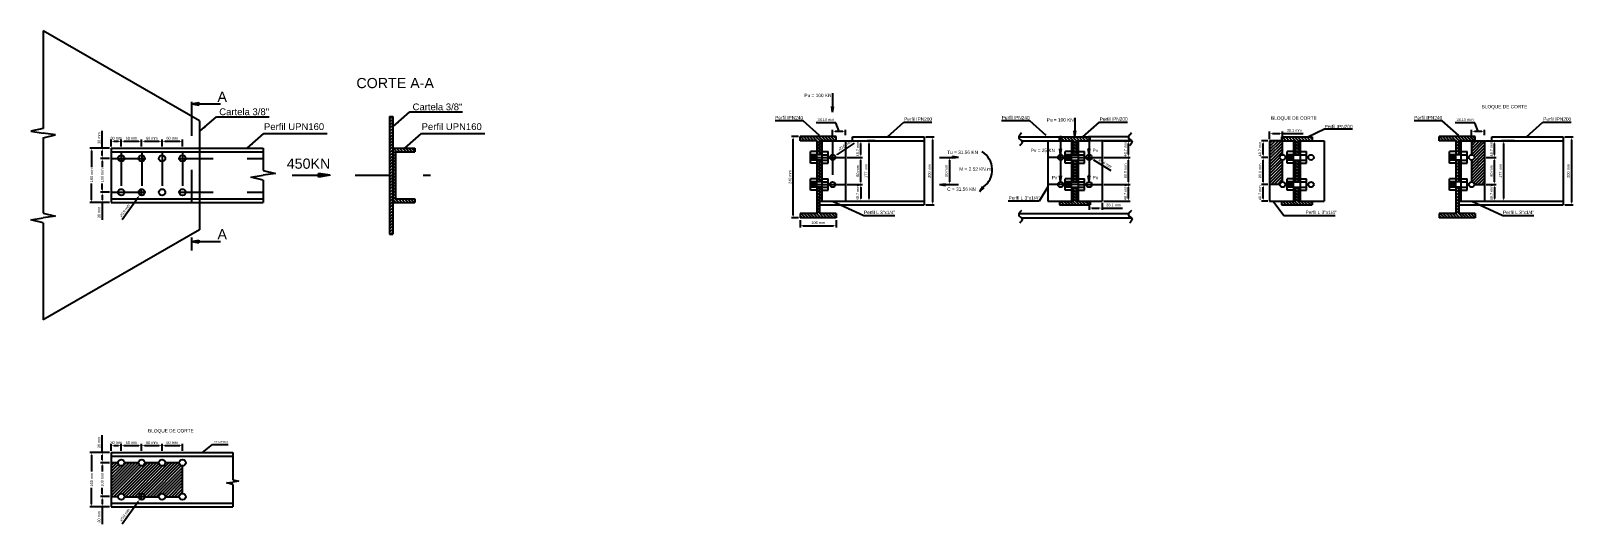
# Model space of a CAD drawing. Extents: x 274.46 to 279, y 47.62 to 49.07.
import ezdxf

# ---------------------------------------------------------------- set-up
doc = ezdxf.new("R2010")
doc.units = 0
doc.linetypes.add('ACAD_ISO03W100', pattern=[30, 12, -18])
doc.linetypes.add('DASHDOT', pattern=[25.4, 12.7, -6.35, 0, -6.35])
doc.layers.get('0').update_dxf_attribs({"linetype": 'CONTINUOUS'})
doc.layers.get('Defpoints').update_dxf_attribs({"linetype": 'CONTINUOUS'})
doc.layers.add('Cotas', color=250, linetype='CONTINUOUS')
doc.styles.get("Standard").update_dxf_attribs({"font": 'arial.ttf', "height": 0.008})
doc.dimstyles.get("Standard").update_dxf_attribs({"dimtxt": 0.18, "dimasz": 0.008, "dimexe": 0.005, "dimexo": 0.005, "dimgap": 0.005, "dimtad": 0, "dimzin": 0, "dimdsep": 46, "dimtxsty": 'Standard', "dimcen": 0.008, "dimadec": 0, "dimazin": 0, "dimtfac": 1, "dimtofl": 0, "dimtmove": 0, "dimatfit": 3, "dimfxl": 0, "dimtolj": 1, "dimtzin": 0, "dimarcsym": 0})
pattern_1 = [(45, (0.653056, 0), (-0.00449012806, 0.00449012806), [])]
pattern_2 = [(135, (0.653056, 0), (-0.00449012806, -0.00449012806), [])]
pattern_3 = [(135, (1.880225, 0), (-0.00449012806, -0.00449012806), [])]
pattern_4 = [(45, (1.880225, 0), (-0.00449012806, 0.00449012806), [])]

msp = doc.modelspace()

# ---------------------------------------------------------------- texts
for s, height, p in [('CORTE A-A', 0.03, (275.415724, 48.90054)), ('A', 0.03, (275.006937, 48.860105)), ('Pu = 100 KN', 0.01, (276.733845, 48.874063)), ('Cartela 3/8"', 0.02, (275.012202, 48.821021)), ('Cartela 3/8"', 0.02, (275.580958, 48.83533)), ('Perfil UPN160', 0.02, (275.143799, 48.777267)), ('Perfil UPN160', 0.02, (275.607538, 48.777267)), ('Perfil IPN240', 0.01, (276.647697, 48.808575)), ('Perfil IPN200', 0.01, (277.027138, 48.804464)), ('Perfil IPN240', 0.01, (277.314241, 48.808575)), ('Pu = 100 KN', 0.01, (277.44676, 48.80213)), ('Perfil IPN200', 0.01, (277.60246, 48.804464)), ('Perfil IPN200', 0.01, (278.264307, 48.782546)), ('Perfil IPN240', 0.01, (278.527923, 48.808575)), ('Perfil IPN200', 0.01, (278.907363, 48.804464)), ('450KN', 0.03, (275.210748, 48.663324)), ('Tu = 31.56 KN', 0.01, (277.153843, 48.706764)), ('Pv = 25 KN', 0.01, (277.399865, 48.712149)), ('Pv', 0.01, (277.581537, 48.712149)), ('M = 2.52 KN.m', 0.01, (277.18937, 48.657342)), ('C = 31.56 KN', 0.01, (277.153843, 48.598246)), ('Pv', 0.01, (277.461372, 48.632149)), ('Pv', 0.01, (277.581537, 48.632149)), ('Perfil L 3"x1/4"', 0.01, (277.334157, 48.572269)), ('Perfil L 3"x1/4"', 0.01, (276.909144, 48.529832)), ('Perfil L 3"x1/4"', 0.01, (278.208115, 48.529832)), ('Perfil L 3"x1/4"', 0.01, (278.78937, 48.529832)), ('A', 0.03, (275.006937, 48.455584))]:
    msp.add_text(s, height=height).set_placement(p)
at = {"layer": 'Cotas'}
for s, height, p in [('BLOQUE DE CORTE', 0.01, (278.726328, 48.841263)), ('BLOQUE DE CORTE', 0.01, (278.106636, 48.807486)), ('BLOQUE DE CORTE', 0.01, (274.8027, 47.886901)), ('Perfil UPN160', 0.005, (274.993871, 47.856902))]:
    msp.add_text(s, height=height, dxfattribs=at).set_placement(p)

# ---------------------------------------------------------------- blocks, each defined once
blk = doc.blocks.new('*D45')
at = {"layer": 'Cotas', "color": 0, "lineweight": -2}
for p, q in [((274.6889, 48.7239), (274.6318, 48.7239)), ((274.6368, 48.7159), (274.6368, 48.6682)), ((274.6368, 48.5719), (274.6368, 48.6197)), ((274.6889, 48.5639), (274.6318, 48.5639))]:
    blk.add_line(p, q, dxfattribs=at)
at = {"layer": 'Cotas', "color": 0}
for points in [[(274.6354, 48.7159), (274.6381, 48.7159), (274.6368, 48.7239)], [(274.6354, 48.5719), (274.6381, 48.5719), (274.6368, 48.5639)]]:
    blk.add_solid(points, dxfattribs=at)
at = {"layer": 'Defpoints', "color": 0}
for p in [(274.6368, 48.7239), (274.6939, 48.7239), (274.6939, 48.5639)]:
    blk.add_point(p, dxfattribs=at)
at = {"layer": 'Cotas', "color": 0, "insert": (274.6368, 48.6439), "char_height": 0.008, "attachment_point": 5, "rotation": 90}
blk.add_mtext('\\A1;160 mm', dxfattribs=at)
blk = doc.blocks.new('*D48')
at = {"layer": 'Cotas', "color": 0, "lineweight": -2}
for p, q in [((274.6889, 48.6939), (274.6629, 48.6939)), ((274.6679, 48.6859), (274.6679, 48.6682)), ((274.6679, 48.6019), (274.6679, 48.6197)), ((274.6889, 48.5939), (274.6629, 48.5939))]:
    blk.add_line(p, q, dxfattribs=at)
at = {"layer": 'Cotas', "color": 0}
for points in [[(274.6666, 48.6859), (274.6692, 48.6859), (274.6679, 48.6939)], [(274.6666, 48.6019), (274.6692, 48.6019), (274.6679, 48.5939)]]:
    blk.add_solid(points, dxfattribs=at)
at = {"layer": 'Defpoints', "color": 0}
for p in [(274.6679, 48.6939), (274.6939, 48.6939), (274.6939, 48.5939)]:
    blk.add_point(p, dxfattribs=at)
at = {"layer": 'Cotas', "color": 0, "insert": (274.6679, 48.6439), "char_height": 0.008, "attachment_point": 5, "rotation": 90}
blk.add_mtext('\\A1;100 mm', dxfattribs=at)
blk = doc.blocks.new('*D51')
at = {"layer": 'Cotas', "color": 0, "lineweight": -2}
for p, q in [((274.7239, 48.7289), (274.7239, 48.7491)), ((274.7319, 48.7441), (274.7759, 48.7441)), ((274.7839, 48.7289), (274.7839, 48.7491))]:
    blk.add_line(p, q, dxfattribs=at)
at = {"layer": 'Cotas', "color": 0}
for points in [[(274.7319, 48.7455), (274.7319, 48.7428), (274.7239, 48.7441)], [(274.7759, 48.7455), (274.7759, 48.7428), (274.7839, 48.7441)]]:
    blk.add_solid(points, dxfattribs=at)
at = {"layer": 'Defpoints', "color": 0}
for p in [(274.7839, 48.7441), (274.7239, 48.7239), (274.7839, 48.7239)]:
    blk.add_point(p, dxfattribs=at)
at = {"layer": 'Cotas', "color": 0, "insert": (274.7539, 48.7532), "char_height": 0.008, "attachment_point": 5}
blk.add_mtext('\\A1;60 mm', dxfattribs=at)
blk = doc.blocks.new('*D52')
at = {"layer": 'Cotas', "color": 0, "lineweight": -2}
for p, q in [((274.7839, 48.7289), (274.7839, 48.7491)), ((274.7919, 48.7441), (274.8359, 48.7441)), ((274.8439, 48.7289), (274.8439, 48.7491))]:
    blk.add_line(p, q, dxfattribs=at)
at = {"layer": 'Cotas', "color": 0}
for points in [[(274.7919, 48.7455), (274.7919, 48.7428), (274.7839, 48.7441)], [(274.8359, 48.7455), (274.8359, 48.7428), (274.8439, 48.7441)]]:
    blk.add_solid(points, dxfattribs=at)
at = {"layer": 'Defpoints', "color": 0}
for p in [(274.8439, 48.7441), (274.7839, 48.7239), (274.8439, 48.7239)]:
    blk.add_point(p, dxfattribs=at)
at = {"layer": 'Cotas', "color": 0, "insert": (274.8139, 48.7532), "char_height": 0.008, "attachment_point": 5}
blk.add_mtext('\\A1;60 mm', dxfattribs=at)
blk = doc.blocks.new('*D53')
at = {"layer": 'Cotas', "color": 0, "lineweight": -2}
for p, q in [((274.8439, 48.7289), (274.8439, 48.7491)), ((274.8519, 48.7441), (274.8959, 48.7441)), ((274.9039, 48.7289), (274.9039, 48.7491))]:
    blk.add_line(p, q, dxfattribs=at)
at = {"layer": 'Cotas', "color": 0}
for points in [[(274.8519, 48.7455), (274.8519, 48.7428), (274.8439, 48.7441)], [(274.8959, 48.7455), (274.8959, 48.7428), (274.9039, 48.7441)]]:
    blk.add_solid(points, dxfattribs=at)
at = {"layer": 'Defpoints', "color": 0}
for p in [(274.9039, 48.7441), (274.8439, 48.7239), (274.9039, 48.7239)]:
    blk.add_point(p, dxfattribs=at)
at = {"layer": 'Cotas', "color": 0, "insert": (274.8739, 48.7532), "char_height": 0.008, "attachment_point": 5}
blk.add_mtext('\\A1;60 mm', dxfattribs=at)
blk = doc.blocks.new('*D55')
at = {"layer": 'Cotas', "color": 0, "lineweight": -2}
for p, q in [((274.6939, 48.7289), (274.6939, 48.7491)), ((274.7019, 48.7441), (274.7159, 48.7441)), ((274.7239, 48.7289), (274.7239, 48.7491))]:
    blk.add_line(p, q, dxfattribs=at)
at = {"layer": 'Cotas', "color": 0}
for points in [[(274.7019, 48.7455), (274.7019, 48.7428), (274.6939, 48.7441)], [(274.7159, 48.7455), (274.7159, 48.7428), (274.7239, 48.7441)]]:
    blk.add_solid(points, dxfattribs=at)
at = {"layer": 'Defpoints', "color": 0}
for p in [(274.7239, 48.7441), (274.6939, 48.7239), (274.7239, 48.7239)]:
    blk.add_point(p, dxfattribs=at)
at = {"layer": 'Cotas', "color": 0, "insert": (274.7089, 48.7532), "char_height": 0.008, "attachment_point": 5}
blk.add_mtext('\\A1;30 mm', dxfattribs=at)
blk = doc.blocks.new('*D58')
at = {"layer": 'Cotas', "color": 0, "lineweight": -2}
for p, q in [((274.6889, 48.5939), (274.6629, 48.5939)), ((274.6889, 48.5639), (274.6629, 48.5639)), ((274.6679, 48.5859), (274.6679, 48.5719)), ((274.6679, 48.5639), (274.6679, 48.513))]:
    blk.add_line(p, q, dxfattribs=at)
at = {"layer": 'Cotas', "color": 0}
for points in [[(274.6666, 48.5859), (274.6692, 48.5859), (274.6679, 48.5939)], [(274.6666, 48.5719), (274.6692, 48.5719), (274.6679, 48.5639)]]:
    blk.add_solid(points, dxfattribs=at)
at = {"layer": 'Defpoints', "color": 0}
for p in [(274.6679, 48.5939), (274.6939, 48.5939), (274.6939, 48.5639)]:
    blk.add_point(p, dxfattribs=at)
at = {"layer": 'Cotas', "color": 0, "insert": (274.6588, 48.5345), "char_height": 0.008, "attachment_point": 5, "rotation": 90}
blk.add_mtext('\\A1;30 mm', dxfattribs=at)
blk = doc.blocks.new('*D59')
at = {"layer": 'Cotas', "color": 0, "lineweight": -2}
for p, q in [((274.6679, 48.7239), (274.6679, 48.7749)), ((274.6889, 48.7239), (274.6629, 48.7239)), ((274.6889, 48.6939), (274.6629, 48.6939)), ((274.6679, 48.7019), (274.6679, 48.7159))]:
    blk.add_line(p, q, dxfattribs=at)
at = {"layer": 'Cotas', "color": 0}
for points in [[(274.6666, 48.7159), (274.6692, 48.7159), (274.6679, 48.7239)], [(274.6666, 48.7019), (274.6692, 48.7019), (274.6679, 48.6939)]]:
    blk.add_solid(points, dxfattribs=at)
at = {"layer": 'Defpoints', "color": 0}
for p in [(274.6679, 48.6939), (274.6939, 48.7239), (274.6939, 48.6939)]:
    blk.add_point(p, dxfattribs=at)
at = {"layer": 'Cotas', "color": 0, "insert": (274.6588, 48.7534), "char_height": 0.008, "attachment_point": 5, "rotation": 90}
blk.add_mtext('\\A1;30 mm', dxfattribs=at)
blk = doc.blocks.new('*D60')
at = {"layer": 'Cotas', "color": 0, "lineweight": -2}
for p, q in [((274.7839, 48.5859), (274.7839, 48.6019)), ((274.727, 48.5138), (274.7738, 48.5797)), ((274.7759, 48.5939), (274.7919, 48.5939))]:
    blk.add_line(p, q, dxfattribs=at)
at = {"layer": 'Cotas', "color": 0}
blk.add_solid([(274.7727, 48.5804), (274.7749, 48.5789), (274.7785, 48.5862)], dxfattribs=at)
at = {"layer": 'Defpoints', "color": 0}
for p in [(274.7894, 48.6017), (274.7785, 48.5862)]:
    blk.add_point(p, dxfattribs=at)
at = {"layer": 'Cotas', "color": 0, "insert": (274.7344, 48.5402), "char_height": 0.008, "attachment_point": 5, "rotation": 54.6299}
blk.add_mtext('\\A1;∅19 mm', dxfattribs=at)
blk = doc.blocks.new('*D68')
at = {"layer": 'Cotas', "color": 0, "lineweight": -2}
for p, q in [((274.7759, 47.698), (274.7919, 47.698)), ((274.7839, 47.69), (274.7839, 47.706)), ((274.727, 47.6178), (274.7738, 47.6837))]:
    blk.add_line(p, q, dxfattribs=at)
at = {"layer": 'Cotas', "color": 0}
blk.add_solid([(274.7727, 47.6845), (274.7749, 47.6829), (274.7785, 47.6902)], dxfattribs=at)
at = {"layer": 'Defpoints', "color": 0}
for p in [(274.7894, 47.7057), (274.7785, 47.6902)]:
    blk.add_point(p, dxfattribs=at)
at = {"layer": 'Cotas', "color": 0, "insert": (274.7344, 47.6443), "char_height": 0.008, "attachment_point": 5, "rotation": 54.6299}
blk.add_mtext('\\A1;∅19 mm', dxfattribs=at)
blk = doc.blocks.new('*D67')
at = {"layer": 'Cotas', "color": 0, "lineweight": -2}
for p, q in [((274.6679, 47.828), (274.6679, 47.8789)), ((274.6889, 47.828), (274.6629, 47.828)), ((274.6889, 47.798), (274.6629, 47.798)), ((274.6679, 47.806), (274.6679, 47.82))]:
    blk.add_line(p, q, dxfattribs=at)
at = {"layer": 'Cotas', "color": 0}
for points in [[(274.6666, 47.82), (274.6692, 47.82), (274.6679, 47.828)], [(274.6666, 47.806), (274.6692, 47.806), (274.6679, 47.798)]]:
    blk.add_solid(points, dxfattribs=at)
at = {"layer": 'Defpoints', "color": 0}
for p in [(274.6939, 47.828), (274.6679, 47.798), (274.6939, 47.798)]:
    blk.add_point(p, dxfattribs=at)
at = {"layer": 'Cotas', "color": 0, "insert": (274.6588, 47.8575), "char_height": 0.008, "attachment_point": 5, "rotation": 90}
blk.add_mtext('\\A1;30 mm', dxfattribs=at)
blk = doc.blocks.new('*D66')
at = {"layer": 'Cotas', "color": 0, "lineweight": -2}
for p, q in [((274.6889, 47.698), (274.6629, 47.698)), ((274.6889, 47.668), (274.6629, 47.668)), ((274.6679, 47.69), (274.6679, 47.676)), ((274.6679, 47.668), (274.6679, 47.617))]:
    blk.add_line(p, q, dxfattribs=at)
at = {"layer": 'Cotas', "color": 0}
for points in [[(274.6666, 47.69), (274.6692, 47.69), (274.6679, 47.698)], [(274.6666, 47.676), (274.6692, 47.676), (274.6679, 47.668)]]:
    blk.add_solid(points, dxfattribs=at)
at = {"layer": 'Defpoints', "color": 0}
for p in [(274.6679, 47.698), (274.6939, 47.698), (274.6939, 47.668)]:
    blk.add_point(p, dxfattribs=at)
at = {"layer": 'Cotas', "color": 0, "insert": (274.6588, 47.6385), "char_height": 0.008, "attachment_point": 5, "rotation": 90}
blk.add_mtext('\\A1;30 mm', dxfattribs=at)
blk = doc.blocks.new('*D65')
at = {"layer": 'Cotas', "color": 0, "lineweight": -2}
for p, q in [((274.6939, 47.833), (274.6939, 47.8532)), ((274.7019, 47.8482), (274.7159, 47.8482)), ((274.7239, 47.833), (274.7239, 47.8532))]:
    blk.add_line(p, q, dxfattribs=at)
at = {"layer": 'Cotas', "color": 0}
for points in [[(274.7019, 47.8495), (274.7019, 47.8468), (274.6939, 47.8482)], [(274.7159, 47.8495), (274.7159, 47.8468), (274.7239, 47.8482)]]:
    blk.add_solid(points, dxfattribs=at)
at = {"layer": 'Defpoints', "color": 0}
for p in [(274.6939, 47.828), (274.7239, 47.8482), (274.7239, 47.828)]:
    blk.add_point(p, dxfattribs=at)
at = {"layer": 'Cotas', "color": 0, "insert": (274.7089, 47.8572), "char_height": 0.008, "attachment_point": 5}
blk.add_mtext('\\A1;30 mm', dxfattribs=at)
blk = doc.blocks.new('*D64')
at = {"layer": 'Cotas', "color": 0, "lineweight": -2}
for p, q in [((274.8439, 47.833), (274.8439, 47.8532)), ((274.8519, 47.8482), (274.8959, 47.8482)), ((274.9039, 47.833), (274.9039, 47.8532))]:
    blk.add_line(p, q, dxfattribs=at)
at = {"layer": 'Cotas', "color": 0}
for points in [[(274.8519, 47.8495), (274.8519, 47.8468), (274.8439, 47.8482)], [(274.8959, 47.8495), (274.8959, 47.8468), (274.9039, 47.8482)]]:
    blk.add_solid(points, dxfattribs=at)
at = {"layer": 'Defpoints', "color": 0}
for p in [(274.8439, 47.828), (274.9039, 47.8482), (274.9039, 47.828)]:
    blk.add_point(p, dxfattribs=at)
at = {"layer": 'Cotas', "color": 0, "insert": (274.8739, 47.8572), "char_height": 0.008, "attachment_point": 5}
blk.add_mtext('\\A1;60 mm', dxfattribs=at)
blk = doc.blocks.new('*D63')
at = {"layer": 'Cotas', "color": 0, "lineweight": -2}
for p, q in [((274.7839, 47.833), (274.7839, 47.8532)), ((274.7919, 47.8482), (274.8359, 47.8482)), ((274.8439, 47.833), (274.8439, 47.8532))]:
    blk.add_line(p, q, dxfattribs=at)
at = {"layer": 'Cotas', "color": 0}
for points in [[(274.7919, 47.8495), (274.7919, 47.8468), (274.7839, 47.8482)], [(274.8359, 47.8495), (274.8359, 47.8468), (274.8439, 47.8482)]]:
    blk.add_solid(points, dxfattribs=at)
at = {"layer": 'Defpoints', "color": 0}
for p in [(274.7839, 47.828), (274.8439, 47.8482), (274.8439, 47.828)]:
    blk.add_point(p, dxfattribs=at)
at = {"layer": 'Cotas', "color": 0, "insert": (274.8139, 47.8572), "char_height": 0.008, "attachment_point": 5}
blk.add_mtext('\\A1;60 mm', dxfattribs=at)
blk = doc.blocks.new('*D62')
at = {"layer": 'Cotas', "color": 0, "lineweight": -2}
for p, q in [((274.7239, 47.833), (274.7239, 47.8532)), ((274.7319, 47.8482), (274.7759, 47.8482)), ((274.7839, 47.833), (274.7839, 47.8532))]:
    blk.add_line(p, q, dxfattribs=at)
at = {"layer": 'Cotas', "color": 0}
for points in [[(274.7319, 47.8495), (274.7319, 47.8468), (274.7239, 47.8482)], [(274.7759, 47.8495), (274.7759, 47.8468), (274.7839, 47.8482)]]:
    blk.add_solid(points, dxfattribs=at)
at = {"layer": 'Defpoints', "color": 0}
for p in [(274.7239, 47.828), (274.7839, 47.8482), (274.7839, 47.828)]:
    blk.add_point(p, dxfattribs=at)
at = {"layer": 'Cotas', "color": 0, "insert": (274.7539, 47.8572), "char_height": 0.008, "attachment_point": 5}
blk.add_mtext('\\A1;60 mm', dxfattribs=at)
blk = doc.blocks.new('*D70')
at = {"layer": 'Cotas', "color": 0, "lineweight": -2}
for p, q in [((274.6889, 47.798), (274.6629, 47.798)), ((274.6679, 47.79), (274.6679, 47.7722)), ((274.6889, 47.698), (274.6629, 47.698)), ((274.6679, 47.706), (274.6679, 47.7238))]:
    blk.add_line(p, q, dxfattribs=at)
at = {"layer": 'Cotas', "color": 0}
for points in [[(274.6666, 47.79), (274.6692, 47.79), (274.6679, 47.798)], [(274.6666, 47.706), (274.6692, 47.706), (274.6679, 47.698)]]:
    blk.add_solid(points, dxfattribs=at)
at = {"layer": 'Defpoints', "color": 0}
for p in [(274.6679, 47.798), (274.6939, 47.798), (274.6939, 47.698)]:
    blk.add_point(p, dxfattribs=at)
at = {"layer": 'Cotas', "color": 0, "insert": (274.6679, 47.748), "char_height": 0.008, "attachment_point": 5, "rotation": 90}
blk.add_mtext('\\A1;100 mm', dxfattribs=at)
blk = doc.blocks.new('*D69')
at = {"layer": 'Cotas', "color": 0, "lineweight": -2}
for p, q in [((274.6889, 47.828), (274.6318, 47.828)), ((274.6368, 47.82), (274.6368, 47.7722)), ((274.6368, 47.676), (274.6368, 47.7238)), ((274.6889, 47.668), (274.6318, 47.668))]:
    blk.add_line(p, q, dxfattribs=at)
at = {"layer": 'Cotas', "color": 0}
for points in [[(274.6354, 47.82), (274.6381, 47.82), (274.6368, 47.828)], [(274.6354, 47.676), (274.6381, 47.676), (274.6368, 47.668)]]:
    blk.add_solid(points, dxfattribs=at)
at = {"layer": 'Defpoints', "color": 0}
for p in [(274.6368, 47.828), (274.6939, 47.828), (274.6939, 47.668)]:
    blk.add_point(p, dxfattribs=at)
at = {"layer": 'Cotas', "color": 0, "insert": (274.6368, 47.748), "char_height": 0.008, "attachment_point": 5, "rotation": 90}
blk.add_mtext('\\A1;160 mm', dxfattribs=at)
blk = doc.blocks.new('*D72')
at = {"layer": 'Cotas', "color": 0, "lineweight": -2}
for p, q in [((276.9423, 48.7455), (276.9188, 48.7455)), ((276.9238, 48.7375), (276.9238, 48.5761))]:
    blk.add_line(p, q, dxfattribs=at)
at = {"layer": 'Cotas', "color": 0}
for points in [[(276.9225, 48.7375), (276.9251, 48.7375), (276.9238, 48.7455)], [(276.9225, 48.5761), (276.9251, 48.5761), (276.9238, 48.5681)]]:
    blk.add_solid(points, dxfattribs=at)
at = {"layer": 'Defpoints', "color": 0}
for p in [(276.9473, 48.7455), (276.9238, 48.5681), (276.9238, 48.5681)]:
    blk.add_point(p, dxfattribs=at)
at = {"layer": 'Cotas', "color": 0, "insert": (276.9148, 48.6568), "char_height": 0.008, "attachment_point": 5, "rotation": 90}
blk.add_mtext('\\A1;177 mm', dxfattribs=at)
blk = doc.blocks.new('*D73')
at = {"layer": 'Cotas', "color": 0, "lineweight": -2}
for p, q in [((277.0911, 48.7568), (277.1153, 48.7568)), ((277.1103, 48.7488), (277.1103, 48.5648)), ((277.0911, 48.5568), (277.1153, 48.5568))]:
    blk.add_line(p, q, dxfattribs=at)
at = {"layer": 'Cotas', "color": 0}
for points in [[(277.1089, 48.7488), (277.1116, 48.7488), (277.1103, 48.7568)], [(277.1089, 48.5648), (277.1116, 48.5648), (277.1103, 48.5568)]]:
    blk.add_solid(points, dxfattribs=at)
at = {"layer": 'Defpoints', "color": 0}
for p in [(277.0861, 48.7568), (277.0861, 48.5568), (277.1103, 48.5568)]:
    blk.add_point(p, dxfattribs=at)
at = {"layer": 'Cotas', "color": 0, "insert": (277.1012, 48.6568), "char_height": 0.008, "attachment_point": 5, "rotation": 90}
blk.add_mtext('\\A1;200 mm', dxfattribs=at)
blk = doc.blocks.new('*D75')
at = {"layer": 'Cotas', "color": 0, "lineweight": -2}
for p, q in [((276.8598, 48.6968), (276.9048, 48.6968)), ((276.8998, 48.6248), (276.8998, 48.6888)), ((276.8598, 48.6168), (276.9048, 48.6168))]:
    blk.add_line(p, q, dxfattribs=at)
at = {"layer": 'Cotas', "color": 0}
for points in [[(276.8984, 48.6888), (276.9011, 48.6888), (276.8998, 48.6968)], [(276.8984, 48.6248), (276.9011, 48.6248), (276.8998, 48.6168)]]:
    blk.add_solid(points, dxfattribs=at)
at = {"layer": 'Defpoints', "color": 0}
for p in [(276.8548, 48.6968), (276.8998, 48.6968), (276.8548, 48.6168)]:
    blk.add_point(p, dxfattribs=at)
at = {"layer": 'Cotas', "color": 0, "insert": (276.8907, 48.6568), "char_height": 0.008, "attachment_point": 5, "rotation": 90}
blk.add_mtext('\\A1;80 mm', dxfattribs=at)
blk = doc.blocks.new('*D76')
at = {"layer": 'Cotas', "color": 0, "lineweight": -2}
for p, q in [((276.8598, 48.7455), (276.9048, 48.7455)), ((276.8998, 48.7048), (276.8998, 48.7375)), ((276.8598, 48.6968), (276.9048, 48.6968))]:
    blk.add_line(p, q, dxfattribs=at)
at = {"layer": 'Cotas', "color": 0}
for points in [[(276.8984, 48.7375), (276.9011, 48.7375), (276.8998, 48.7455)], [(276.8984, 48.7048), (276.9011, 48.7048), (276.8998, 48.6968)]]:
    blk.add_solid(points, dxfattribs=at)
at = {"layer": 'Defpoints', "color": 0}
for p in [(276.8548, 48.7455), (276.8998, 48.7455), (276.8548, 48.6968)]:
    blk.add_point(p, dxfattribs=at)
at = {"layer": 'Cotas', "color": 0, "insert": (276.8907, 48.7211), "char_height": 0.008, "attachment_point": 5, "rotation": 90}
blk.add_mtext('\\A1;48.7 mm', dxfattribs=at)
blk = doc.blocks.new('*D77')
at = {"layer": 'Cotas', "color": 0, "lineweight": -2}
for p, q in [((276.8598, 48.6168), (276.9048, 48.6168)), ((276.8998, 48.6088), (276.8998, 48.5761)), ((276.8598, 48.5681), (276.9048, 48.5681))]:
    blk.add_line(p, q, dxfattribs=at)
at = {"layer": 'Cotas', "color": 0}
for points in [[(276.8984, 48.6088), (276.9011, 48.6088), (276.8998, 48.6168)], [(276.8984, 48.5761), (276.9011, 48.5761), (276.8998, 48.5681)]]:
    blk.add_solid(points, dxfattribs=at)
at = {"layer": 'Defpoints', "color": 0}
for p in [(276.8548, 48.6168), (276.8548, 48.5681), (276.8998, 48.5681)]:
    blk.add_point(p, dxfattribs=at)
at = {"layer": 'Cotas', "color": 0, "insert": (276.8907, 48.5924), "char_height": 0.008, "attachment_point": 5, "rotation": 90}
blk.add_mtext('\\A1;48.7 mm', dxfattribs=at)
blk = doc.blocks.new('*D78')
at = {"layer": 'Cotas', "color": 0, "lineweight": -2}
for p, q in [((276.8265, 48.7989), (276.768, 48.7989)), ((276.8357, 48.7732), (276.8265, 48.7989)), ((276.8167, 48.7618), (276.8167, 48.7782)), ((276.8468, 48.7732), (276.8247, 48.7732)), ((276.8548, 48.7618), (276.8548, 48.7782))]:
    blk.add_line(p, q, dxfattribs=at)
at = {"layer": 'Cotas', "color": 0}
for points in [[(276.8247, 48.7745), (276.8247, 48.7719), (276.8167, 48.7732)], [(276.8468, 48.7745), (276.8468, 48.7719), (276.8548, 48.7732)]]:
    blk.add_solid(points, dxfattribs=at)
at = {"layer": 'Defpoints', "color": 0}
for p in [(276.8167, 48.7732), (276.8167, 48.7568), (276.8548, 48.7568)]:
    blk.add_point(p, dxfattribs=at)
at = {"layer": 'Cotas', "color": 0, "insert": (276.7972, 48.808), "char_height": 0.008, "attachment_point": 5}
blk.add_mtext('\\A1;38.10 mm', dxfattribs=at)
blk = doc.blocks.new('*D79')
at = {"layer": 'Cotas', "color": 0, "lineweight": -2}
for p, q in [((276.7162, 48.7586), (276.6957, 48.7586)), ((276.7007, 48.5266), (276.7007, 48.7506)), ((276.7162, 48.5186), (276.6957, 48.5186))]:
    blk.add_line(p, q, dxfattribs=at)
at = {"layer": 'Cotas', "color": 0}
for points in [[(276.6994, 48.7506), (276.702, 48.7506), (276.7007, 48.7586)], [(276.6994, 48.5266), (276.702, 48.5266), (276.7007, 48.5186)]]:
    blk.add_solid(points, dxfattribs=at)
at = {"layer": 'Defpoints', "color": 0}
for p in [(276.7007, 48.7586), (276.7212, 48.7586), (276.7212, 48.5186)]:
    blk.add_point(p, dxfattribs=at)
at = {"layer": 'Cotas', "color": 0, "insert": (276.6916, 48.6386), "char_height": 0.008, "attachment_point": 5, "rotation": 90}
blk.add_mtext('\\A1;240 mm', dxfattribs=at)
blk = doc.blocks.new('*D80')
at = {"layer": 'Cotas', "color": 0, "lineweight": -2}
for p, q in [((276.7212, 48.5118), (276.7212, 48.4904)), ((276.8272, 48.5118), (276.8272, 48.4904)), ((276.7292, 48.4954), (276.8192, 48.4954))]:
    blk.add_line(p, q, dxfattribs=at)
at = {"layer": 'Cotas', "color": 0}
for points in [[(276.7292, 48.4968), (276.7292, 48.4941), (276.7212, 48.4954)], [(276.8192, 48.4968), (276.8192, 48.4941), (276.8272, 48.4954)]]:
    blk.add_solid(points, dxfattribs=at)
at = {"layer": 'Defpoints', "color": 0}
for p in [(276.7212, 48.5168), (276.8272, 48.5168), (276.8272, 48.4954)]:
    blk.add_point(p, dxfattribs=at)
at = {"layer": 'Cotas', "color": 0, "insert": (276.7742, 48.5045), "char_height": 0.008, "attachment_point": 5}
blk.add_mtext('\\A1;106 mm', dxfattribs=at)
blk = doc.blocks.new('*D81')
at = {"layer": 'Cotas', "color": 0, "lineweight": -2}
for p, q in [((277.1555, 48.6968), (277.1652, 48.6968)), ((277.1602, 48.6888), (277.1602, 48.6248))]:
    blk.add_line(p, q, dxfattribs=at)
at = {"layer": 'Cotas', "color": 0}
for points in [[(277.1589, 48.6888), (277.1616, 48.6888), (277.1602, 48.6968)], [(277.1589, 48.6248), (277.1616, 48.6248), (277.1602, 48.6168)]]:
    blk.add_solid(points, dxfattribs=at)
at = {"layer": 'Defpoints', "color": 0}
for p in [(277.1505, 48.6968), (277.1602, 48.6168), (277.1602, 48.6168)]:
    blk.add_point(p, dxfattribs=at)
at = {"layer": 'Cotas', "color": 0, "insert": (277.1511, 48.6568), "char_height": 0.008, "attachment_point": 5, "rotation": 90}
blk.add_mtext('\\A1;80 mm', dxfattribs=at)
blk = doc.blocks.new('*D86')
at = {"layer": 'Cotas', "color": 0, "lineweight": -2}
for p, q in [((277.5713, 48.5631), (277.5713, 48.5426)), ((277.6094, 48.5631), (277.6094, 48.5426)), ((277.5793, 48.5476), (277.6014, 48.5476)), ((277.6094, 48.5476), (277.6697, 48.5476))]:
    blk.add_line(p, q, dxfattribs=at)
at = {"layer": 'Cotas', "color": 0}
for points in [[(277.5793, 48.549), (277.5793, 48.5463), (277.5713, 48.5476)], [(277.6014, 48.549), (277.6014, 48.5463), (277.6094, 48.5476)]]:
    blk.add_solid(points, dxfattribs=at)
at = {"layer": 'Defpoints', "color": 0}
for p in [(277.5713, 48.5681), (277.6094, 48.5681), (277.6094, 48.5476)]:
    blk.add_point(p, dxfattribs=at)
at = {"layer": 'Cotas', "color": 0, "insert": (277.6436, 48.5567), "char_height": 0.008, "attachment_point": 5}
blk.add_mtext('\\A1;38.1 mm', dxfattribs=at)
blk = doc.blocks.new('*D87')
at = {"layer": 'Cotas', "color": 0, "lineweight": -2}
for p, q in [((277.6144, 48.6168), (277.6919, 48.6168)), ((277.6869, 48.5761), (277.6869, 48.6088)), ((277.6144, 48.5681), (277.6919, 48.5681))]:
    blk.add_line(p, q, dxfattribs=at)
at = {"layer": 'Cotas', "color": 0}
for points in [[(277.6855, 48.6088), (277.6882, 48.6088), (277.6869, 48.6168)], [(277.6855, 48.5761), (277.6882, 48.5761), (277.6869, 48.5681)]]:
    blk.add_solid(points, dxfattribs=at)
at = {"layer": 'Defpoints', "color": 0}
for p in [(277.6094, 48.6168), (277.6869, 48.6168), (277.6094, 48.5681)]:
    blk.add_point(p, dxfattribs=at)
at = {"layer": 'Cotas', "color": 0, "insert": (277.6778, 48.5924), "char_height": 0.008, "attachment_point": 5, "rotation": 90}
blk.add_mtext('\\A1;48.7 mm', dxfattribs=at)
blk = doc.blocks.new('*D88')
at = {"layer": 'Cotas', "color": 0, "lineweight": -2}
for p, q in [((277.6144, 48.6968), (277.6919, 48.6968)), ((277.6869, 48.6248), (277.6869, 48.6888)), ((277.6144, 48.6168), (277.6919, 48.6168))]:
    blk.add_line(p, q, dxfattribs=at)
at = {"layer": 'Cotas', "color": 0}
for points in [[(277.6855, 48.6888), (277.6882, 48.6888), (277.6869, 48.6968)], [(277.6855, 48.6248), (277.6882, 48.6248), (277.6869, 48.6168)]]:
    blk.add_solid(points, dxfattribs=at)
at = {"layer": 'Defpoints', "color": 0}
for p in [(277.6094, 48.6968), (277.6869, 48.6968), (277.6094, 48.6168)]:
    blk.add_point(p, dxfattribs=at)
at = {"layer": 'Cotas', "color": 0, "insert": (277.6778, 48.6568), "char_height": 0.008, "attachment_point": 5, "rotation": 90}
blk.add_mtext('\\A1;80.0 mm', dxfattribs=at)
blk = doc.blocks.new('*D89')
at = {"layer": 'Cotas', "color": 0, "lineweight": -2}
for p, q in [((277.6144, 48.7455), (277.6919, 48.7455)), ((277.6869, 48.7048), (277.6869, 48.7375)), ((277.6144, 48.6968), (277.6919, 48.6968))]:
    blk.add_line(p, q, dxfattribs=at)
at = {"layer": 'Cotas', "color": 0}
for points in [[(277.6855, 48.7375), (277.6882, 48.7375), (277.6869, 48.7455)], [(277.6855, 48.7048), (277.6882, 48.7048), (277.6869, 48.6968)]]:
    blk.add_solid(points, dxfattribs=at)
at = {"layer": 'Defpoints', "color": 0}
for p in [(277.6094, 48.7455), (277.6869, 48.7455), (277.6094, 48.6968)]:
    blk.add_point(p, dxfattribs=at)
at = {"layer": 'Cotas', "color": 0, "insert": (277.6778, 48.7211), "char_height": 0.008, "attachment_point": 5, "rotation": 90}
blk.add_mtext('\\A1;48.7 mm', dxfattribs=at)
blk = doc.blocks.new('*D90')
at = {"layer": 'Cotas', "color": 0, "lineweight": -2}
for p, q in [((276.8798, 48.7384), (276.83, 48.7056)), ((276.8087, 48.6968), (276.8247, 48.6968)), ((276.8167, 48.6888), (276.8167, 48.7048))]:
    blk.add_line(p, q, dxfattribs=at)
at = {"layer": 'Cotas', "color": 0}
blk.add_solid([(276.8293, 48.7067), (276.8307, 48.7044), (276.8233, 48.7012)], dxfattribs=at)
at = {"layer": 'Defpoints', "color": 0}
for p in [(276.8101, 48.6924), (276.8233, 48.7012)]:
    blk.add_point(p, dxfattribs=at)
at = {"layer": 'Cotas', "color": 0, "insert": (276.8531, 48.7319), "char_height": 0.008, "attachment_point": 5, "rotation": 33.3735}
blk.add_mtext('\\A1;∅16 mm', dxfattribs=at)
blk = doc.blocks.new('*D91')
at = {"layer": 'Cotas', "color": 0, "lineweight": -2}
for p, q in [((277.5633, 48.6968), (277.5793, 48.6968)), ((277.5713, 48.6888), (277.5713, 48.7048)), ((277.636, 48.6576), (277.585, 48.6885))]:
    blk.add_line(p, q, dxfattribs=at)
at = {"layer": 'Cotas', "color": 0}
blk.add_solid([(277.5857, 48.6897), (277.5843, 48.6874), (277.5781, 48.6927)], dxfattribs=at)
at = {"layer": 'Defpoints', "color": 0}
for p in [(277.5646, 48.7009), (277.5781, 48.6927)]:
    blk.add_point(p, dxfattribs=at)
at = {"layer": 'Cotas', "color": 0, "insert": (277.6187, 48.6789), "char_height": 0.008, "attachment_point": 5, "rotation": 328.7525}
blk.add_mtext('\\A1;∅16 mm', dxfattribs=at)
blk = doc.blocks.new('*D97')
at = {"layer": 'Cotas', "color": 0, "lineweight": -2}
for p, q in [((278.0976, 48.6168), (278.0786, 48.6168)), ((278.0836, 48.5761), (278.0836, 48.6088)), ((278.0976, 48.5681), (278.0786, 48.5681))]:
    blk.add_line(p, q, dxfattribs=at)
at = {"layer": 'Cotas', "color": 0}
for points in [[(278.0823, 48.6088), (278.0849, 48.6088), (278.0836, 48.6168)], [(278.0823, 48.5761), (278.0849, 48.5761), (278.0836, 48.5681)]]:
    blk.add_solid(points, dxfattribs=at)
at = {"layer": 'Defpoints', "color": 0}
for p in [(278.0836, 48.6168), (278.1026, 48.6168), (278.1026, 48.5681)]:
    blk.add_point(p, dxfattribs=at)
at = {"layer": 'Cotas', "color": 0, "insert": (278.0745, 48.5924), "char_height": 0.008, "attachment_point": 5, "rotation": 90}
blk.add_mtext('\\A1;48.7 mm', dxfattribs=at)
blk = doc.blocks.new('*D98')
at = {"layer": 'Cotas', "color": 0, "lineweight": -2}
for p, q in [((278.0976, 48.6968), (278.0786, 48.6968)), ((278.0836, 48.6248), (278.0836, 48.6888)), ((278.0976, 48.6168), (278.0786, 48.6168))]:
    blk.add_line(p, q, dxfattribs=at)
at = {"layer": 'Cotas', "color": 0}
for points in [[(278.0823, 48.6888), (278.0849, 48.6888), (278.0836, 48.6968)], [(278.0823, 48.6248), (278.0849, 48.6248), (278.0836, 48.6168)]]:
    blk.add_solid(points, dxfattribs=at)
at = {"layer": 'Defpoints', "color": 0}
for p in [(278.0836, 48.6968), (278.1026, 48.6968), (278.1026, 48.6168)]:
    blk.add_point(p, dxfattribs=at)
at = {"layer": 'Cotas', "color": 0, "insert": (278.0745, 48.6568), "char_height": 0.008, "attachment_point": 5, "rotation": 90}
blk.add_mtext('\\A1;80.0 mm', dxfattribs=at)
blk = doc.blocks.new('*D99')
at = {"layer": 'Cotas', "color": 0, "lineweight": -2}
for p, q in [((278.0976, 48.7455), (278.0786, 48.7455)), ((278.0836, 48.7048), (278.0836, 48.7375)), ((278.0976, 48.6968), (278.0786, 48.6968))]:
    blk.add_line(p, q, dxfattribs=at)
at = {"layer": 'Cotas', "color": 0}
for points in [[(278.0823, 48.7375), (278.0849, 48.7375), (278.0836, 48.7455)], [(278.0823, 48.7048), (278.0849, 48.7048), (278.0836, 48.6968)]]:
    blk.add_solid(points, dxfattribs=at)
at = {"layer": 'Defpoints', "color": 0}
for p in [(278.0836, 48.7455), (278.1026, 48.7455), (278.1026, 48.6968)]:
    blk.add_point(p, dxfattribs=at)
at = {"layer": 'Cotas', "color": 0, "insert": (278.0745, 48.7211), "char_height": 0.008, "attachment_point": 5, "rotation": 90}
blk.add_mtext('\\A1;48.7 mm', dxfattribs=at)
blk = doc.blocks.new('*D100')
at = {"layer": 'Cotas', "color": 0, "lineweight": -2}
for p, q in [((278.1026, 48.7505), (278.1026, 48.7725)), ((278.1106, 48.7675), (278.1327, 48.7675)), ((278.1407, 48.7505), (278.1407, 48.7725)), ((278.1407, 48.7675), (278.201, 48.7675))]:
    blk.add_line(p, q, dxfattribs=at)
at = {"layer": 'Cotas', "color": 0}
for points in [[(278.1106, 48.7688), (278.1106, 48.7661), (278.1026, 48.7675)], [(278.1327, 48.7688), (278.1327, 48.7661), (278.1407, 48.7675)]]:
    blk.add_solid(points, dxfattribs=at)
at = {"layer": 'Defpoints', "color": 0}
for p in [(278.1026, 48.7455), (278.1407, 48.7675), (278.1407, 48.7455)]:
    blk.add_point(p, dxfattribs=at)
at = {"layer": 'Cotas', "color": 0, "insert": (278.1748, 48.7766), "char_height": 0.008, "attachment_point": 5}
blk.add_mtext('\\A1;38.1 mm', dxfattribs=at)
blk = doc.blocks.new('*D101')
at = {"layer": 'Cotas', "color": 0, "lineweight": -2}
for p, q in [((278.7067, 48.7989), (278.6482, 48.7989)), ((278.716, 48.7732), (278.7067, 48.7989)), ((278.6969, 48.7618), (278.6969, 48.7782)), ((278.727, 48.7732), (278.7049, 48.7732)), ((278.735, 48.7618), (278.735, 48.7782))]:
    blk.add_line(p, q, dxfattribs=at)
at = {"layer": 'Cotas', "color": 0}
for points in [[(278.7049, 48.7745), (278.7049, 48.7719), (278.6969, 48.7732)], [(278.727, 48.7745), (278.727, 48.7719), (278.735, 48.7732)]]:
    blk.add_solid(points, dxfattribs=at)
at = {"layer": 'Defpoints', "color": 0}
for p in [(278.6969, 48.7732), (278.6969, 48.7568), (278.735, 48.7568)]:
    blk.add_point(p, dxfattribs=at)
at = {"layer": 'Cotas', "color": 0, "insert": (278.6774, 48.808), "char_height": 0.008, "attachment_point": 5}
blk.add_mtext('\\A1;38.10 mm', dxfattribs=at)
blk = doc.blocks.new('*D109')
at = {"layer": 'Cotas', "color": 0, "lineweight": -2}
for p, q in [((278.74, 48.6168), (278.7693, 48.6168)), ((278.7643, 48.6088), (278.7643, 48.5761)), ((278.74, 48.5681), (278.7693, 48.5681))]:
    blk.add_line(p, q, dxfattribs=at)
at = {"layer": 'Cotas', "color": 0}
for points in [[(278.763, 48.6088), (278.7657, 48.6088), (278.7643, 48.6168)], [(278.763, 48.5761), (278.7657, 48.5761), (278.7643, 48.5681)]]:
    blk.add_solid(points, dxfattribs=at)
at = {"layer": 'Defpoints', "color": 0}
for p in [(278.735, 48.6168), (278.735, 48.5681), (278.7643, 48.5681)]:
    blk.add_point(p, dxfattribs=at)
at = {"layer": 'Cotas', "color": 0, "insert": (278.7552, 48.5924), "char_height": 0.008, "attachment_point": 5, "rotation": 90}
blk.add_mtext('\\A1;48.7 mm', dxfattribs=at)
blk = doc.blocks.new('*D108')
at = {"layer": 'Cotas', "color": 0, "lineweight": -2}
for p, q in [((278.74, 48.7455), (278.7693, 48.7455)), ((278.7643, 48.7048), (278.7643, 48.7375)), ((278.74, 48.6968), (278.7693, 48.6968))]:
    blk.add_line(p, q, dxfattribs=at)
at = {"layer": 'Cotas', "color": 0}
for points in [[(278.763, 48.7375), (278.7657, 48.7375), (278.7643, 48.7455)], [(278.763, 48.7048), (278.7657, 48.7048), (278.7643, 48.6968)]]:
    blk.add_solid(points, dxfattribs=at)
at = {"layer": 'Defpoints', "color": 0}
for p in [(278.735, 48.7455), (278.7643, 48.7455), (278.735, 48.6968)]:
    blk.add_point(p, dxfattribs=at)
at = {"layer": 'Cotas', "color": 0, "insert": (278.7552, 48.7211), "char_height": 0.008, "attachment_point": 5, "rotation": 90}
blk.add_mtext('\\A1;48.7 mm', dxfattribs=at)
blk = doc.blocks.new('*D107')
at = {"layer": 'Cotas', "color": 0, "lineweight": -2}
for p, q in [((278.74, 48.6968), (278.7693, 48.6968)), ((278.7643, 48.6248), (278.7643, 48.6888)), ((278.74, 48.6168), (278.7693, 48.6168))]:
    blk.add_line(p, q, dxfattribs=at)
at = {"layer": 'Cotas', "color": 0}
for points in [[(278.763, 48.6888), (278.7657, 48.6888), (278.7643, 48.6968)], [(278.763, 48.6248), (278.7657, 48.6248), (278.7643, 48.6168)]]:
    blk.add_solid(points, dxfattribs=at)
at = {"layer": 'Defpoints', "color": 0}
for p in [(278.735, 48.6968), (278.7643, 48.6968), (278.735, 48.6168)]:
    blk.add_point(p, dxfattribs=at)
at = {"layer": 'Cotas', "color": 0, "insert": (278.7552, 48.6568), "char_height": 0.008, "attachment_point": 5, "rotation": 90}
blk.add_mtext('\\A1;80 mm', dxfattribs=at)
blk = doc.blocks.new('*D106')
at = {"layer": 'Cotas', "color": 0, "lineweight": -2}
for p, q in [((278.9713, 48.7568), (278.9955, 48.7568)), ((278.9905, 48.7488), (278.9905, 48.5648)), ((278.9713, 48.5568), (278.9955, 48.5568))]:
    blk.add_line(p, q, dxfattribs=at)
at = {"layer": 'Cotas', "color": 0}
for points in [[(278.9892, 48.7488), (278.9918, 48.7488), (278.9905, 48.7568)], [(278.9892, 48.5648), (278.9918, 48.5648), (278.9905, 48.5568)]]:
    blk.add_solid(points, dxfattribs=at)
at = {"layer": 'Defpoints', "color": 0}
for p in [(278.9663, 48.7568), (278.9663, 48.5568), (278.9905, 48.5568)]:
    blk.add_point(p, dxfattribs=at)
at = {"layer": 'Cotas', "color": 0, "insert": (278.9814, 48.6568), "char_height": 0.008, "attachment_point": 5, "rotation": 90}
blk.add_mtext('\\A1;200 mm', dxfattribs=at)
blk = doc.blocks.new('*D105')
at = {"layer": 'Cotas', "color": 0, "lineweight": -2}
for p, q in [((278.8226, 48.7455), (278.7851, 48.7455)), ((278.7901, 48.7375), (278.7901, 48.5761))]:
    blk.add_line(p, q, dxfattribs=at)
at = {"layer": 'Cotas', "color": 0}
for points in [[(278.7888, 48.7375), (278.7915, 48.7375), (278.7901, 48.7455)], [(278.7888, 48.5761), (278.7915, 48.5761), (278.7901, 48.5681)]]:
    blk.add_solid(points, dxfattribs=at)
at = {"layer": 'Defpoints', "color": 0}
for p in [(278.8276, 48.7455), (278.7901, 48.5681), (278.7901, 48.5681)]:
    blk.add_point(p, dxfattribs=at)
at = {"layer": 'Cotas', "color": 0, "insert": (278.7811, 48.6568), "char_height": 0.008, "attachment_point": 5, "rotation": 90}
blk.add_mtext('\\A1;177 mm', dxfattribs=at)

# ---------------------------------------------------------------- dimensions: what is measured, and where the dimension line sits
at = {"layer": 'Cotas'}
for base, p1, p2, override, picture, middle in [((276.816698, 48.773188), (276.854798, 48.756788), (276.816698, 48.756788), {"dimtad": 1, "dimlfac": 1000, "dimpost": ' mm', "dimtmove": 1}, '*D78', (276.821469, 48.798863)), ((278.696923, 48.773188), (278.735023, 48.756788), (278.696923, 48.756788), {"dimtad": 1, "dimlfac": 1000, "dimpost": ' mm', "dimtmove": 1}, '*D101', (278.701695, 48.798863)), ((274.72395, 48.744127), (274.69395, 48.723936), (274.72395, 48.723936), {"dimtad": 1, "dimdec": 0, "dimlfac": 1000, "dimpost": ' mm'}, '*D55', (274.70895, 48.744127)), ((274.72395, 47.848159), (274.69395, 47.827969), (274.72395, 47.827969), {"dimtad": 1, "dimdec": 0, "dimlfac": 1000, "dimpost": ' mm'}, '*D65', (274.70895, 47.848159))]:
    dim = msp.add_linear_dim(base=base, p1=p1, p2=p2, dimstyle='Standard', override=override, dxfattribs=at)
    dim.commit()
    dim.dimension.update_dxf_attribs({"geometry": picture, "text_midpoint": middle, "dimtype": 160})
for base, p1, p2, override, picture, middle in [((278.140701, 48.767478), (278.102601, 48.745488), (278.140701, 48.745488), {"dimtad": 1, "dimdec": 1, "dimlfac": 1000, "dimpost": ' mm'}, '*D100', (278.174844, 48.776566)), ((274.78395, 48.744127), (274.72395, 48.723936), (274.78395, 48.723936), {"dimtad": 1, "dimdec": 0, "dimlfac": 1000, "dimpost": ' mm'}, '*D51', (274.75395, 48.753211)), ((274.84395, 48.744127), (274.78395, 48.723936), (274.84395, 48.723936), {"dimtad": 1, "dimdec": 0, "dimlfac": 1000, "dimpost": ' mm'}, '*D52', (274.81395, 48.753211)), ((274.90395, 48.744127), (274.84395, 48.723936), (274.90395, 48.723936), {"dimtad": 1, "dimdec": 0, "dimlfac": 1000, "dimpost": ' mm'}, '*D53', (274.87395, 48.753211)), ((277.609444, 48.547635), (277.571344, 48.568088), (277.609444, 48.568088), {"dimtad": 1, "dimdec": 1, "dimlfac": 1000, "dimpost": ' mm'}, '*D86', (277.643588, 48.556722)), ((276.827248, 48.49545), (276.721248, 48.516788), (276.827248, 48.516788), {"dimtad": 1, "dimdec": 0, "dimlfac": 1000, "dimpost": ' mm'}, '*D80', (276.774248, 48.504534)), ((274.78395, 47.848159), (274.72395, 47.827969), (274.78395, 47.827969), {"dimtad": 1, "dimdec": 0, "dimlfac": 1000, "dimpost": ' mm'}, '*D62', (274.75395, 47.857244)), ((274.84395, 47.848159), (274.78395, 47.827969), (274.84395, 47.827969), {"dimtad": 1, "dimdec": 0, "dimlfac": 1000, "dimpost": ' mm'}, '*D63', (274.81395, 47.857244)), ((274.90395, 47.848159), (274.84395, 47.827969), (274.90395, 47.827969), {"dimtad": 1, "dimdec": 0, "dimlfac": 1000, "dimpost": ' mm'}, '*D64', (274.87395, 47.857244))]:
    dim = msp.add_linear_dim(base=base, p1=p1, p2=p2, dimstyle='Standard', override=override, dxfattribs=at)
    dim.commit()
    dim.dimension.update_dxf_attribs({"geometry": picture, "text_midpoint": middle})
for base, p1, p2, override, picture, middle in [((274.667907, 48.693936), (274.69395, 48.723936), (274.69395, 48.693936), {"dimtad": 1, "dimjust": 1, "dimdec": 0, "dimlfac": 1000, "dimpost": ' mm'}, '*D59', (274.658819, 48.753419)), ((276.700701, 48.758588), (276.721248, 48.518588), (276.721248, 48.758588), {"dimtad": 1, "dimdec": 0, "dimlfac": 1000, "dimpost": ' mm'}, '*D79', (276.691617, 48.638588)), ((276.923789, 48.568088), (276.94733, 48.745488), (276.923789, 48.568088), {"dimtad": 1, "dimdec": 0, "dimlfac": 1000, "dimpost": ' mm'}, '*D72', (276.91477, 48.656788)), ((277.110268, 48.556788), (277.086092, 48.756788), (277.086092, 48.556788), {"dimtad": 1, "dimdec": 0, "dimlfac": 1000, "dimpost": ' mm'}, '*D73', (277.101184, 48.656788)), ((278.790128, 48.568088), (278.827556, 48.745488), (278.790128, 48.568088), {"dimtad": 1, "dimdec": 0, "dimlfac": 1000, "dimpost": ' mm'}, '*D105', (278.781109, 48.656788)), ((278.990494, 48.556788), (278.966318, 48.756788), (278.966318, 48.556788), {"dimtad": 1, "dimdec": 0, "dimlfac": 1000, "dimpost": ' mm'}, '*D106', (278.981409, 48.656788)), ((274.636758, 48.723936), (274.69395, 48.563936), (274.69395, 48.723936), {"dimdec": 0, "dimlfac": 1000, "dimpost": ' mm'}, '*D45', (274.636758, 48.643936)), ((274.667907, 48.693936), (274.69395, 48.593936), (274.69395, 48.693936), {"dimdec": 0, "dimlfac": 1000, "dimpost": ' mm'}, '*D48', (274.667907, 48.643936)), ((276.899766, 48.696788), (276.854798, 48.616788), (276.854798, 48.696788), {"dimtad": 1, "dimdec": 0, "dimlfac": 1000, "dimpost": ' mm'}, '*D75', (276.890682, 48.656788)), ((277.160231, 48.616788), (277.150506, 48.696788), (277.160231, 48.616788), {"dimtad": 1, "dimdec": 0, "dimlfac": 1000, "dimpost": ' mm'}, '*D81', (277.151146, 48.656788)), ((277.686858, 48.696788), (277.609444, 48.616788), (277.609444, 48.696788), {"dimtad": 1, "dimdec": 1, "dimlfac": 1000, "dimpost": ' mm'}, '*D88', (277.677774, 48.656788)), ((278.083596, 48.696788), (278.102601, 48.616788), (278.102601, 48.696788), {"dimtad": 1, "dimdec": 1, "dimlfac": 1000, "dimpost": ' mm'}, '*D98', (278.074511, 48.656788)), ((278.764322, 48.696788), (278.735023, 48.616788), (278.735023, 48.696788), {"dimtad": 1, "dimdec": 0, "dimlfac": 1000, "dimpost": ' mm'}, '*D107', (278.755238, 48.656788)), ((274.667907, 48.593936), (274.69395, 48.563936), (274.69395, 48.593936), {"dimtad": 1, "dimjust": 1, "dimdec": 0, "dimlfac": 1000, "dimpost": ' mm'}, '*D58', (274.658819, 48.534453)), ((274.667907, 47.797969), (274.69395, 47.827969), (274.69395, 47.797969), {"dimtad": 1, "dimjust": 1, "dimdec": 0, "dimlfac": 1000, "dimpost": ' mm'}, '*D67', (274.658819, 47.857452)), ((274.636758, 47.827969), (274.69395, 47.667969), (274.69395, 47.827969), {"dimdec": 0, "dimlfac": 1000, "dimpost": ' mm'}, '*D69', (274.636758, 47.747969)), ((274.667907, 47.797969), (274.69395, 47.697969), (274.69395, 47.797969), {"dimdec": 0, "dimlfac": 1000, "dimpost": ' mm'}, '*D70', (274.667907, 47.747969)), ((274.667907, 47.697969), (274.69395, 47.667969), (274.69395, 47.697969), {"dimtad": 1, "dimjust": 1, "dimdec": 0, "dimlfac": 1000, "dimpost": ' mm'}, '*D66', (274.658819, 47.638486))]:
    dim = msp.add_linear_dim(base=base, p1=p1, p2=p2, angle=90, dimstyle='Standard', override=override, dxfattribs=at)
    dim.commit()
    dim.dimension.update_dxf_attribs({"geometry": picture, "text_midpoint": middle})
for p1, p2, picture, middle in [((276.810072, 48.692423), (276.823325, 48.701153), '*D90', (276.853143, 48.731941)), ((277.56456, 48.700904), (277.578128, 48.692671), '*D91', (277.618725, 48.678927))]:
    dim = msp.add_diameter_dim_2p(p1=p1, p2=p2, dimstyle='Standard', override={"dimtad": 1, "dimdec": 0, "dimlfac": 1000, "dimpost": ' mm'}, dxfattribs=at)
    dim.commit()
    dim.dimension.update_dxf_attribs({"geometry": picture, "text_midpoint": middle})
for base, p1, p2, picture, middle in [((276.899766, 48.745488), (276.854798, 48.696788), (276.854798, 48.745488), '*D76', (276.899766, 48.721138)), ((277.686858, 48.745488), (277.609444, 48.696788), (277.609444, 48.745488), '*D89', (277.686858, 48.721138)), ((278.083596, 48.745488), (278.102601, 48.696788), (278.102601, 48.745488), '*D99', (278.083596, 48.721138)), ((278.764322, 48.745488), (278.735023, 48.696788), (278.735023, 48.745488), '*D108', (278.764322, 48.721138)), ((276.899766, 48.568088), (276.854798, 48.616788), (276.854798, 48.568088), '*D77', (276.899766, 48.592438)), ((277.686858, 48.616788), (277.609444, 48.568088), (277.609444, 48.616788), '*D87', (277.686858, 48.592438)), ((278.083596, 48.616788), (278.102601, 48.568088), (278.102601, 48.616788), '*D97', (278.083596, 48.592438)), ((278.764322, 48.568088), (278.735023, 48.616788), (278.735023, 48.568088), '*D109', (278.764322, 48.592438))]:
    dim = msp.add_linear_dim(base=base, p1=p1, p2=p2, angle=90, dimstyle='Standard', override={"dimtad": 1, "dimdec": 1, "dimlfac": 1000, "dimpost": ' mm'}, dxfattribs=at)
    dim.commit()
    dim.dimension.update_dxf_attribs({"geometry": picture, "text_midpoint": middle, "dimtype": 160})
for p1, p2, picture, middle in [((274.789449, 48.601683), (274.778451, 48.586189), '*D60', (274.741992, 48.53483)), ((274.789449, 47.705715), (274.778451, 47.690222), '*D68', (274.741992, 47.638863))]:
    dim = msp.add_diameter_dim_2p(p1=p1, p2=p2, dimstyle='Standard', override={"dimtad": 1, "dimdec": 0, "dimlfac": 1000, "dimpost": ' mm'}, dxfattribs=at)
    dim.commit()
    dim.dimension.update_dxf_attribs({"geometry": picture, "text_midpoint": middle, "dimtype": 163})

# ---------------------------------------------------------------- hatches: boundary and pattern name
at = {"ltscale": 0.0005}
for points in [[(274.930878, 48.853977), (274.952444, 48.85003), (274.952444, 48.857924)], [(276.816698, 48.829523), (276.819271, 48.846803), (276.814126, 48.846803)], [(277.529614, 48.757589), (277.532186, 48.77487), (277.527041, 48.77487)], [(277.187056, 48.696788), (277.169776, 48.69936), (277.169776, 48.694215)], [(277.487644, 48.704723), (277.490217, 48.722003), (277.485072, 48.722003)], [(277.571344, 48.704723), (277.573917, 48.722003), (277.568772, 48.722003)], [(275.338459, 48.643936), (275.303898, 48.649081), (275.303898, 48.638791)], [(277.148518, 48.614215), (277.148518, 48.61936), (277.131237, 48.616788)], [(277.26267, 48.607947), (277.258768, 48.611301), (277.249456, 48.596518)], [(277.487644, 48.624723), (277.490217, 48.642003), (277.485072, 48.642003)], [(277.571344, 48.624723), (277.573917, 48.642003), (277.568772, 48.642003)], [(274.930878, 48.449456), (274.952444, 48.445509), (274.952444, 48.453403)]]:
    msp.add_hatch(color=256, dxfattribs=at).paths.add_polyline_path(points)
h = msp.add_hatch()
h.set_pattern_fill('LINE', color=256, scale=0.002, angle=45, style=0)
h.set_pattern_definition([(45, (-0.046765, 0), (-0.00449012806, 0.00449012806), [])])
h.paths.add_polyline_path([(275.51329, 48.470615), (275.52281, 48.470615), (275.52281, 48.817257), (275.51329, 48.817257)])
h = msp.add_hatch()
h.set_pattern_fill('LINE', color=256, scale=0.002, angle=135, style=0)
h.paths.add_polyline_path([(276.721248, 48.758588), (276.721248, 48.745488), (276.769898, 48.745488), (276.769898, 48.704723), (276.778598, 48.704723), (276.778598, 48.745488), (276.827248, 48.745488), (276.827248, 48.758588)])
h = msp.add_hatch()
h.set_pattern_fill('LINE', color=256, scale=0.002, angle=45, style=0)
h.paths.add_polyline_path([(276.778598, 48.704723), (276.784998, 48.704723), (276.784998, 48.745488), (276.778598, 48.745488)])
h = msp.add_hatch()
h.set_pattern_fill('LINE', color=256, scale=0.002, angle=135, style=0)
h.paths.add_polyline_path([(277.484494, 48.756788), (277.484494, 48.745488), (277.525744, 48.745488), (277.525744, 48.704723), (277.533244, 48.704723), (277.533244, 48.745488), (277.574494, 48.745488), (277.574494, 48.756788)])
h = msp.add_hatch()
h.set_pattern_fill('LINE', color=256, scale=0.002, angle=45, style=0)
h.paths.add_polyline_path([(277.519344, 48.704723), (277.525744, 48.704723), (277.525744, 48.745488), (277.519344, 48.745488)])
h = msp.add_hatch()
h.set_pattern_fill('LINE', color=256, scale=0.002, angle=45, style=0)
h.paths.add_polyline_path([(277.539644, 48.745488), (277.533244, 48.745488), (277.533244, 48.704723), (277.539644, 48.704723)])
h = msp.add_hatch()
h.set_pattern_fill('LINE', color=256, scale=0.002, angle=45, style=0)
h.paths.add_polyline_path([(278.140701, 48.704723), (278.140701, 48.745488), (278.137551, 48.745488), (278.102601, 48.745488), (278.102601, 48.616788), (278.132766, 48.616788, -0.41421356), (278.140701, 48.624723), (278.140701, 48.688853, -0.41421356), (278.132766, 48.696788, -0.41421356)])
h = msp.add_hatch()
h.set_pattern_fill('LINE', color=256, scale=0.002, angle=135, style=0)
h.set_pattern_definition(pattern_2)
h.paths.add_polyline_path([(278.137551, 48.756788), (278.137551, 48.745488), (278.178801, 48.745488), (278.178801, 48.704723), (278.186301, 48.704723), (278.186301, 48.745488), (278.227551, 48.745488), (278.227551, 48.756788)])
h = msp.add_hatch()
h.set_pattern_fill('LINE', color=256, scale=0.002, angle=45, style=0)
h.set_pattern_definition(pattern_1)
h.paths.add_polyline_path([(278.172401, 48.704723), (278.178801, 48.704723), (278.178801, 48.745488), (278.172401, 48.745488)])
h = msp.add_hatch()
h.set_pattern_fill('LINE', color=256, scale=0.002, angle=45, style=0)
h.set_pattern_definition(pattern_1)
h.paths.add_polyline_path([(278.192701, 48.745488), (278.186301, 48.745488), (278.186301, 48.704723), (278.192701, 48.704723)])
h = msp.add_hatch()
h.set_pattern_fill('LINE', color=256, scale=0.002, angle=135, style=0)
h.set_pattern_definition(pattern_3)
h.paths.add_polyline_path([(278.601473, 48.758588), (278.601473, 48.745488), (278.650123, 48.745488), (278.650123, 48.704723), (278.658823, 48.704723), (278.658823, 48.745488), (278.707473, 48.745488), (278.707473, 48.758588)])
h = msp.add_hatch()
h.set_pattern_fill('LINE', color=256, scale=0.002, angle=45, style=0)
h.set_pattern_definition(pattern_4)
h.paths.add_polyline_path([(278.658823, 48.704723), (278.665223, 48.704723), (278.665223, 48.745488), (278.658823, 48.745488)])
h = msp.add_hatch()
h.set_pattern_fill('LINE', color=256, scale=0.002, angle=45, style=0)
h.set_pattern_definition([(45, (0.12435, 0), (-0.00449012806, 0.00449012806), [])])
h.paths.add_polyline_path([(278.704858, 48.696788, -0.41421356), (278.696923, 48.688853), (278.696923, 48.624723, -0.41421356), (278.704858, 48.616788), (278.735023, 48.616788), (278.735023, 48.745488), (278.696923, 48.745488), (278.696923, 48.704723, -0.41421356)])
h = msp.add_hatch()
h.set_pattern_fill('LINE', color=256, scale=0.002, angle=135, style=0)
h.set_pattern_definition([(135, (-0.046765, 0), (-0.00449012806, -0.00449012806), [])])
h.paths.add_polyline_path([(275.52281, 48.723936), (275.52281, 48.563936), (275.58781, 48.563936), (275.58781, 48.574436), (275.53031, 48.574436), (275.53031, 48.713436), (275.58781, 48.713436), (275.58781, 48.723936)])
h = msp.add_hatch()
h.set_pattern_fill('LINE', color=256, scale=0.001, angle=75, style=0)
h.paths.add_polyline_path([(276.769898, 48.704723), (276.751683, 48.704723), (276.751683, 48.688853), (276.769898, 48.688853)])
h = msp.add_hatch()
h.set_pattern_fill('LINE', color=256, scale=0.002, angle=135, style=0)
h.paths.add_polyline_path([(276.769898, 48.624723), (276.778598, 48.624723), (276.778598, 48.688853), (276.769898, 48.688853)])
h = msp.add_hatch()
h.set_pattern_fill('LINE', color=256, scale=0.002, angle=45, style=0)
h.paths.add_polyline_path([(276.784998, 48.688853), (276.778598, 48.688853), (276.778598, 48.624723), (276.784998, 48.624723)])
h = msp.add_hatch()
h.set_pattern_fill('LINE', color=256, scale=0.001, angle=75, style=0)
h.set_pattern_definition([(75, (0.749446, 0), (-0.0030668145, 0.000821750468), [])])
h.paths.add_polyline_path([(277.519344, 48.704723), (277.501129, 48.704723), (277.501129, 48.688853), (277.519344, 48.688853)])
h = msp.add_hatch()
h.set_pattern_fill('LINE', color=256, scale=0.002, angle=45, style=0)
h.paths.add_polyline_path([(277.519344, 48.624723), (277.525744, 48.624723), (277.525744, 48.688853), (277.519344, 48.688853)])
h = msp.add_hatch()
h.set_pattern_fill('LINE', color=256, scale=0.002, angle=135, style=0)
h.paths.add_polyline_path([(277.533244, 48.688853), (277.525744, 48.688853), (277.525744, 48.624723), (277.533244, 48.624723)])
h = msp.add_hatch()
h.set_pattern_fill('LINE', color=256, scale=0.002, angle=45, style=0)
h.paths.add_polyline_path([(277.539644, 48.688853), (277.533244, 48.688853), (277.533244, 48.624723), (277.539644, 48.624723)])
h = msp.add_hatch()
h.set_pattern_fill('LINE', color=256, scale=0.001, angle=75, style=0)
h.set_pattern_definition([(75, (1.4025023, 0), (-0.0030668145, 0.000821750468), [])])
h.paths.add_polyline_path([(278.172401, 48.704723), (278.154185, 48.704723), (278.154185, 48.688853), (278.172401, 48.688853)])
h = msp.add_hatch()
h.set_pattern_fill('LINE', color=256, scale=0.002, angle=45, style=0)
h.set_pattern_definition(pattern_1)
h.paths.add_polyline_path([(278.172401, 48.624723), (278.178801, 48.624723), (278.178801, 48.688853), (278.172401, 48.688853)])
h = msp.add_hatch()
h.set_pattern_fill('LINE', color=256, scale=0.002, angle=135, style=0)
h.set_pattern_definition(pattern_2)
h.paths.add_polyline_path([(278.186301, 48.688853), (278.178801, 48.688853), (278.178801, 48.624723), (278.186301, 48.624723)])
h = msp.add_hatch()
h.set_pattern_fill('LINE', color=256, scale=0.002, angle=45, style=0)
h.set_pattern_definition(pattern_1)
h.paths.add_polyline_path([(278.192701, 48.688853), (278.186301, 48.688853), (278.186301, 48.624723), (278.192701, 48.624723)])
h = msp.add_hatch()
h.set_pattern_fill('LINE', color=256, scale=0.001, angle=75, style=0)
h.set_pattern_definition([(75, (1.8802252, 0), (-0.0030668145, 0.000821750468), [])])
h.paths.add_polyline_path([(278.650123, 48.688853), (278.650123, 48.704723), (278.631908, 48.704723), (278.631908, 48.688853)])
h = msp.add_hatch()
h.set_pattern_fill('LINE', color=256, scale=0.002, angle=135, style=0)
h.set_pattern_definition(pattern_3)
h.paths.add_polyline_path([(278.650123, 48.624723), (278.658823, 48.624723), (278.658823, 48.688853), (278.650123, 48.688853)])
h = msp.add_hatch()
h.set_pattern_fill('LINE', color=256, scale=0.002, angle=45, style=0)
h.set_pattern_definition(pattern_4)
h.paths.add_polyline_path([(278.665223, 48.688853), (278.658823, 48.688853), (278.658823, 48.624723), (278.665223, 48.624723)])
h = msp.add_hatch()
h.set_pattern_fill('LINE', color=256, scale=0.002, angle=135, style=0)
h.paths.add_polyline_path([(276.778598, 48.608853), (276.769898, 48.608853), (276.769898, 48.531688), (276.721248, 48.531688), (276.721248, 48.518588), (276.827248, 48.518588), (276.827248, 48.531688), (276.778598, 48.531688)])
h = msp.add_hatch()
h.set_pattern_fill('LINE', color=256, scale=0.001, angle=75, style=0)
h.set_pattern_definition([(75, (2e-13, -0.08), (-0.0030668145, 0.000821750468), [])])
h.paths.add_polyline_path([(276.769898, 48.624723), (276.751683, 48.624723), (276.751683, 48.608853), (276.769898, 48.608853)])
h = msp.add_hatch()
h.set_pattern_fill('LINE', color=256, scale=0.002, angle=45, style=0)
h.paths.add_polyline_path([(276.778598, 48.568088), (276.784998, 48.568088), (276.784998, 48.608853), (276.778598, 48.608853)])
h = msp.add_hatch()
h.set_pattern_fill('LINE', color=256, scale=0.002, angle=135, style=0)
h.paths.add_polyline_path([(277.525744, 48.568088), (277.484494, 48.568088), (277.484494, 48.556788), (277.574494, 48.556788), (277.574494, 48.568088), (277.533244, 48.568088), (277.533244, 48.608853), (277.525744, 48.608853)])
h = msp.add_hatch()
h.set_pattern_fill('LINE', color=256, scale=0.001, angle=75, style=0)
h.set_pattern_definition([(75, (0.749446, -0.08), (-0.0030668145, 0.000821750468), [])])
h.paths.add_polyline_path([(277.519344, 48.624723), (277.501129, 48.624723), (277.501129, 48.608853), (277.519344, 48.608853)])
h = msp.add_hatch()
h.set_pattern_fill('LINE', color=256, scale=0.002, angle=45, style=0)
h.paths.add_polyline_path([(277.519344, 48.568088), (277.525744, 48.568088), (277.525744, 48.608853), (277.519344, 48.608853)])
h = msp.add_hatch()
h.set_pattern_fill('LINE', color=256, scale=0.002, angle=45, style=0)
h.paths.add_polyline_path([(277.533244, 48.568088), (277.539644, 48.568088), (277.539644, 48.608853), (277.533244, 48.608853)])
h = msp.add_hatch()
h.set_pattern_fill('LINE', color=256, scale=0.002, angle=135, style=0)
h.set_pattern_definition(pattern_2)
h.paths.add_polyline_path([(278.178801, 48.568088), (278.137551, 48.568088), (278.137551, 48.556788), (278.227551, 48.556788), (278.227551, 48.568088), (278.186301, 48.568088), (278.186301, 48.608853), (278.178801, 48.608853)])
h = msp.add_hatch()
h.set_pattern_fill('LINE', color=256, scale=0.001, angle=75, style=0)
h.set_pattern_definition([(75, (1.4025023, -0.08), (-0.0030668145, 0.000821750468), [])])
h.paths.add_polyline_path([(278.172401, 48.624723), (278.154185, 48.624723), (278.154185, 48.608853), (278.172401, 48.608853)])
h = msp.add_hatch()
h.set_pattern_fill('LINE', color=256, scale=0.002, angle=45, style=0)
h.set_pattern_definition(pattern_1)
h.paths.add_polyline_path([(278.172401, 48.568088), (278.178801, 48.568088), (278.178801, 48.608853), (278.172401, 48.608853)])
h = msp.add_hatch()
h.set_pattern_fill('LINE', color=256, scale=0.002, angle=45, style=0)
h.set_pattern_definition(pattern_1)
h.paths.add_polyline_path([(278.186301, 48.568088), (278.192701, 48.568088), (278.192701, 48.608853), (278.186301, 48.608853)])
h = msp.add_hatch()
h.set_pattern_fill('LINE', color=256, scale=0.002, angle=135, style=0)
h.set_pattern_definition(pattern_3)
h.paths.add_polyline_path([(278.658823, 48.608853), (278.650123, 48.608853), (278.650123, 48.531688), (278.601473, 48.531688), (278.601473, 48.518588), (278.707473, 48.518588), (278.707473, 48.531688), (278.658823, 48.531688)])
h = msp.add_hatch()
h.set_pattern_fill('LINE', color=256, scale=0.001, angle=75, style=0)
h.set_pattern_definition([(75, (1.8802252, -0.08), (-0.0030668145, 0.000821750468), [])])
h.paths.add_polyline_path([(278.650123, 48.608853), (278.650123, 48.624723), (278.631908, 48.624723), (278.631908, 48.608853)])
h = msp.add_hatch()
h.set_pattern_fill('LINE', color=256, scale=0.002, angle=45, style=0)
h.set_pattern_definition(pattern_4)
h.paths.add_polyline_path([(278.658823, 48.568088), (278.665223, 48.568088), (278.665223, 48.608853), (278.658823, 48.608853)])
h = msp.add_hatch()
h.set_pattern_fill('LINE', color=256, scale=0.002, angle=45, style=0)
h.paths.add_polyline_path([(274.90395, 47.788469, -0.41421356), (274.89445, 47.797969), (274.85345, 47.797969, -1), (274.83445, 47.797969), (274.79345, 47.797969, -1), (274.77445, 47.797969), (274.73345, 47.797969, -1), (274.71445, 47.797969), (274.69395, 47.797969), (274.69395, 47.697969), (274.71445, 47.697969, -1), (274.73345, 47.697969), (274.77445, 47.697969, -1), (274.79345, 47.697969), (274.83445, 47.697969, -1), (274.85345, 47.697969), (274.89445, 47.697969, -0.41421356), (274.90395, 47.707469)])

# ---------------------------------------------------------------- linework, layer by layer
for p, q in [((274.494345, 49.069289), (274.494345, 48.782235)), ((274.95395, 48.803936), (274.494345, 49.069289)), ((276.816698, 48.885342), (276.816698, 48.846803)), ((274.930878, 48.853977), (274.952444, 48.857924)), ((274.930878, 48.853977), (274.952444, 48.85003)), ((274.952444, 48.857924), (274.952444, 48.85003)), ((274.952444, 48.853977), (275.015958, 48.853977)), ((276.814126, 48.846803), (276.819271, 48.846803)), ((276.816698, 48.829523), (276.814126, 48.846803)), ((276.816698, 48.829523), (276.819271, 48.846803)), ((274.494345, 48.782235), (274.457884, 48.773448)), ((274.95395, 48.803936), (274.95395, 48.483936)), ((275.51329, 48.817257), (275.52281, 48.817257)), ((275.51329, 48.817257), (275.51329, 48.470615)), ((275.52281, 48.817257), (275.52281, 48.470615)), ((277.529614, 48.813409), (277.529614, 48.77487)), ((274.457884, 48.773448), (274.494345, 48.76845)), ((274.530805, 48.763453), (274.494345, 48.76845)), ((274.494345, 48.754666), (274.530805, 48.763453)), ((274.494345, 48.754666), (274.494345, 48.532087)), ((277.487644, 48.760542), (277.487644, 48.722003)), ((277.529614, 48.757589), (277.527041, 48.77487)), ((277.527041, 48.77487), (277.532186, 48.77487)), ((277.529614, 48.757589), (277.532186, 48.77487)), ((277.571344, 48.760542), (277.571344, 48.722003)), ((275.141325, 48.723936), (275.141325, 48.657721)), ((275.52281, 48.723936), (275.58781, 48.723936)), ((275.53031, 48.713436), (275.58781, 48.713436)), ((275.53031, 48.713436), (275.53031, 48.574436)), ((275.58781, 48.723936), (275.58781, 48.713436)), ((277.131237, 48.696788), (277.169776, 48.696788)), ((277.169776, 48.694215), (277.169776, 48.69936)), ((277.187056, 48.696788), (277.169776, 48.69936)), ((277.187056, 48.696788), (277.169776, 48.694215)), ((277.487644, 48.704723), (277.485072, 48.722003)), ((277.485072, 48.722003), (277.490217, 48.722003)), ((277.487644, 48.704723), (277.490217, 48.722003)), ((277.568772, 48.722003), (277.573917, 48.722003)), ((277.571344, 48.704723), (277.568772, 48.722003)), ((277.571344, 48.704723), (277.573917, 48.722003)), ((275.104865, 48.638939), (275.141325, 48.643936)), ((275.141325, 48.657721), (275.177786, 48.648933)), ((275.177786, 48.648933), (275.141325, 48.643936)), ((275.226821, 48.643936), (275.303898, 48.643936)), ((275.303898, 48.638791), (275.303898, 48.649081)), ((275.338459, 48.643936), (275.303898, 48.649081)), ((275.338459, 48.643936), (275.303898, 48.638791)), ((277.487644, 48.680542), (277.487644, 48.642003)), ((277.571344, 48.680542), (277.571344, 48.642003)), ((275.141325, 48.630152), (275.104865, 48.638939)), ((275.141325, 48.630152), (275.141325, 48.563936)), ((277.131237, 48.616788), (277.148518, 48.61936)), ((277.131237, 48.616788), (277.148518, 48.614215)), ((277.148518, 48.614215), (277.148518, 48.61936)), ((277.148518, 48.616788), (277.187056, 48.616788)), ((277.249456, 48.596518), (277.258768, 48.611301)), ((277.249456, 48.596518), (277.26267, 48.607947)), ((277.26267, 48.607947), (277.258768, 48.611301)), ((277.485072, 48.642003), (277.490217, 48.642003)), ((277.487644, 48.624723), (277.485072, 48.642003)), ((277.487644, 48.624723), (277.490217, 48.642003)), ((277.571344, 48.624723), (277.568772, 48.642003)), ((277.568772, 48.642003), (277.573917, 48.642003)), ((277.571344, 48.624723), (277.573917, 48.642003)), ((275.52281, 48.563936), (275.58781, 48.563936)), ((275.53031, 48.574436), (275.58781, 48.574436)), ((275.58781, 48.574436), (275.58781, 48.563936)), ((274.457884, 48.513306), (274.494345, 48.518303)), ((274.494345, 48.504518), (274.457884, 48.513306)), ((274.494345, 48.532087), (274.530805, 48.5233)), ((274.530805, 48.5233), (274.494345, 48.518303)), ((274.494345, 48.504518), (274.494345, 48.218583)), ((274.95395, 48.483936), (274.494345, 48.218583)), ((275.51329, 48.470615), (275.52281, 48.470615)), ((274.930878, 48.449456), (274.952444, 48.453403)), ((274.930878, 48.449456), (274.952444, 48.445509)), ((274.952444, 48.453403), (274.952444, 48.445509)), ((274.952444, 48.449456), (275.015958, 48.449456)), ((275.052027, 47.827969), (275.052027, 47.747969)), ((275.033797, 47.738578), (275.052027, 47.741077)), ((275.052027, 47.734184), (275.033797, 47.738578)), ((275.052027, 47.747969), (275.070257, 47.743575)), ((275.070257, 47.743575), (275.052027, 47.741077)), ((275.052027, 47.734184), (275.052027, 47.667969))]:
    msp.add_line(p, q, dxfattribs=at)
at = {"linetype": 'DASHDOT', "ltscale": 0.001}
for p, q in [((274.930878, 48.860512), (274.930878, 48.422156)), ((275.411663, 48.643936), (275.634171, 48.643936))]:
    msp.add_line(p, q, dxfattribs=at)
for p, q in [((276.721248, 48.745488), (276.721248, 48.758588)), ((276.827248, 48.758588), (276.721248, 48.758588)), ((276.769898, 48.745488), (276.721248, 48.745488)), ((276.769898, 48.745488), (276.769898, 48.704723)), ((276.778598, 48.745488), (277.086092, 48.745488)), ((276.778598, 48.745488), (276.778598, 48.704723)), ((276.778598, 48.745488), (276.778598, 48.704723)), ((276.827248, 48.745488), (276.778598, 48.745488)), ((276.784998, 48.745488), (276.784998, 48.704723)), ((276.827248, 48.745488), (276.827248, 48.758588)), ((276.854798, 48.745488), (276.854798, 48.568088)), ((276.875539, 48.756788), (277.086092, 48.756788)), ((276.875539, 48.745488), (276.875539, 48.756788)), ((277.086092, 48.756788), (277.086092, 48.556788)), ((277.364274, 48.756788), (277.484494, 48.756788)), ((277.373303, 48.745488), (277.484494, 48.745488)), ((277.449544, 48.745488), (277.449544, 48.568088)), ((277.484494, 48.745488), (277.484494, 48.756788)), ((277.484494, 48.756788), (277.574494, 48.756788)), ((277.484494, 48.745488), (277.525744, 48.745488)), ((277.519344, 48.745488), (277.519344, 48.704723)), ((277.525744, 48.745488), (277.525744, 48.704723)), ((277.533244, 48.745488), (277.533244, 48.704723)), ((277.533244, 48.745488), (277.574494, 48.745488)), ((277.539644, 48.745488), (277.539644, 48.704723)), ((277.574494, 48.745488), (277.574494, 48.756788)), ((277.687325, 48.756788), (277.574494, 48.756788)), ((277.696354, 48.745488), (277.574494, 48.745488)), ((277.609444, 48.745488), (277.609444, 48.568088)), ((278.102601, 48.745488), (278.102601, 48.568088)), ((278.137551, 48.745488), (278.102601, 48.745488)), ((278.137551, 48.756788), (278.227551, 48.756788)), ((278.137551, 48.756788), (278.137551, 48.745488)), ((278.137551, 48.745488), (278.178801, 48.745488)), ((278.140701, 48.704723), (278.140701, 48.745488)), ((278.172401, 48.745488), (278.172401, 48.704723)), ((278.178801, 48.745488), (278.178801, 48.704723)), ((278.186301, 48.745488), (278.227551, 48.745488)), ((278.186301, 48.745488), (278.186301, 48.704723)), ((278.192701, 48.745488), (278.192701, 48.704723)), ((278.227551, 48.756788), (278.227551, 48.745488)), ((278.227551, 48.745488), (278.262501, 48.745488)), ((278.262501, 48.745488), (278.262501, 48.568088)), ((278.707473, 48.758588), (278.601473, 48.758588)), ((278.601473, 48.745488), (278.601473, 48.758588)), ((278.650123, 48.745488), (278.601473, 48.745488)), ((278.650123, 48.745488), (278.650123, 48.704723)), ((278.707473, 48.745488), (278.658823, 48.745488)), ((278.658823, 48.745488), (278.658823, 48.704723)), ((278.658823, 48.745488), (278.658823, 48.704723)), ((278.658823, 48.745488), (278.966318, 48.745488)), ((278.665223, 48.745488), (278.665223, 48.704723)), ((278.696923, 48.704723), (278.696923, 48.745488)), ((278.707473, 48.745488), (278.707473, 48.758588)), ((278.735023, 48.745488), (278.735023, 48.568088)), ((278.755765, 48.745488), (278.755765, 48.756788)), ((278.755765, 48.756788), (278.966318, 48.756788)), ((278.966318, 48.756788), (278.966318, 48.556788)), ((274.69395, 48.723936), (275.141325, 48.723936)), ((274.69395, 48.723936), (274.69395, 48.563936)), ((274.69395, 48.713436), (275.141325, 48.713436)), ((276.751683, 48.67989), (276.751683, 48.713685)), ((276.769898, 48.713685), (276.751683, 48.713685)), ((276.769898, 48.704723), (276.751683, 48.704723)), ((276.769898, 48.688853), (276.751683, 48.688853)), ((276.784998, 48.704723), (276.769898, 48.704723)), ((276.769898, 48.688853), (276.769898, 48.704723)), ((276.784998, 48.688853), (276.769898, 48.688853)), ((276.769898, 48.688853), (276.769898, 48.624723)), ((276.778598, 48.688853), (276.778598, 48.624723)), ((276.778598, 48.688853), (276.778598, 48.624723)), ((276.784998, 48.713685), (276.803213, 48.713685)), ((276.784998, 48.704723), (276.803213, 48.704723)), ((276.784998, 48.704723), (276.784998, 48.688853)), ((276.784998, 48.688853), (276.784998, 48.624723)), ((276.784998, 48.688853), (276.803213, 48.688853)), ((276.803213, 48.67989), (276.803213, 48.713685)), ((276.803213, 48.688853), (276.803213, 48.704723)), ((277.519344, 48.713685), (277.501129, 48.713685)), ((277.501129, 48.67989), (277.501129, 48.713685)), ((277.519344, 48.704723), (277.501129, 48.704723)), ((277.519344, 48.688853), (277.501129, 48.688853)), ((277.519344, 48.704723), (277.539644, 48.704723)), ((277.519344, 48.688853), (277.519344, 48.704723)), ((277.519344, 48.688853), (277.539644, 48.688853)), ((277.519344, 48.688853), (277.519344, 48.624723)), ((277.525744, 48.688853), (277.525744, 48.624723)), ((277.533244, 48.688853), (277.533244, 48.624723)), ((277.539609, 48.704723), (277.539609, 48.688853)), ((277.539644, 48.713685), (277.55786, 48.713685)), ((277.539644, 48.704723), (277.55786, 48.704723)), ((277.539644, 48.688853), (277.539644, 48.624723)), ((277.539644, 48.688853), (277.55786, 48.688853)), ((277.55786, 48.67989), (277.55786, 48.713685)), ((277.55786, 48.688853), (277.55786, 48.704723)), ((278.140701, 48.624723), (278.140701, 48.688853)), ((278.154185, 48.67989), (278.154185, 48.713685)), ((278.172401, 48.713685), (278.154185, 48.713685)), ((278.172401, 48.704723), (278.154185, 48.704723)), ((278.172401, 48.688853), (278.154185, 48.688853)), ((278.172401, 48.688853), (278.172401, 48.704723)), ((278.172401, 48.704723), (278.192701, 48.704723)), ((278.172401, 48.688853), (278.172401, 48.624723)), ((278.172401, 48.688853), (278.192701, 48.688853)), ((278.178801, 48.688853), (278.178801, 48.624723)), ((278.186301, 48.688853), (278.186301, 48.624723)), ((278.192665, 48.704723), (278.192665, 48.688853)), ((278.192701, 48.713685), (278.210916, 48.713685)), ((278.192701, 48.704723), (278.210916, 48.704723)), ((278.192701, 48.688853), (278.210916, 48.688853)), ((278.192701, 48.688853), (278.192701, 48.624723)), ((278.210916, 48.67989), (278.210916, 48.713685)), ((278.210916, 48.688853), (278.210916, 48.704723)), ((278.650123, 48.713685), (278.631908, 48.713685)), ((278.631908, 48.67989), (278.631908, 48.713685)), ((278.650123, 48.704723), (278.631908, 48.704723)), ((278.650123, 48.688853), (278.631908, 48.688853)), ((278.650123, 48.688853), (278.650123, 48.704723)), ((278.665223, 48.704723), (278.650123, 48.704723)), ((278.650123, 48.688853), (278.650123, 48.624723)), ((278.665223, 48.688853), (278.650123, 48.688853)), ((278.658823, 48.688853), (278.658823, 48.624723)), ((278.658823, 48.688853), (278.658823, 48.624723)), ((278.665223, 48.713685), (278.683439, 48.713685)), ((278.665223, 48.704723), (278.665223, 48.688853)), ((278.665223, 48.704723), (278.683439, 48.704723)), ((278.665223, 48.688853), (278.683439, 48.688853)), ((278.665223, 48.688853), (278.665223, 48.624723)), ((278.683439, 48.67989), (278.683439, 48.713685)), ((278.683439, 48.688853), (278.683439, 48.704723)), ((278.696923, 48.624723), (278.696923, 48.688853)), ((276.769898, 48.67989), (276.751683, 48.67989)), ((276.784998, 48.67989), (276.803213, 48.67989)), ((277.519344, 48.67989), (277.501129, 48.67989)), ((277.539644, 48.67989), (277.55786, 48.67989)), ((278.172401, 48.67989), (278.154185, 48.67989)), ((278.192701, 48.67989), (278.210916, 48.67989)), ((278.650123, 48.67989), (278.631908, 48.67989)), ((278.665223, 48.67989), (278.683439, 48.67989)), ((276.769898, 48.633685), (276.751683, 48.633685)), ((276.751683, 48.59989), (276.751683, 48.633685)), ((276.769898, 48.624723), (276.751683, 48.624723)), ((276.769898, 48.608853), (276.751683, 48.608853)), ((276.769898, 48.59989), (276.751683, 48.59989)), ((276.769898, 48.608853), (276.769898, 48.624723)), ((276.784998, 48.624723), (276.769898, 48.624723)), ((276.769898, 48.608853), (276.769898, 48.531688)), ((276.784998, 48.608853), (276.769898, 48.608853)), ((276.778598, 48.608853), (276.778598, 48.556788)), ((276.778598, 48.608853), (276.778598, 48.531688)), ((276.784998, 48.633685), (276.803213, 48.633685)), ((276.784998, 48.624723), (276.803213, 48.624723)), ((276.784998, 48.624723), (276.784998, 48.608853)), ((276.784998, 48.608853), (276.784998, 48.568088)), ((276.784998, 48.608853), (276.803213, 48.608853)), ((276.784998, 48.59989), (276.803213, 48.59989)), ((276.803213, 48.59989), (276.803213, 48.633685)), ((276.803213, 48.608853), (276.803213, 48.624723)), ((277.501129, 48.59989), (277.501129, 48.633685)), ((277.519344, 48.633685), (277.501129, 48.633685)), ((277.519344, 48.624723), (277.501129, 48.624723)), ((277.519344, 48.608853), (277.501129, 48.608853)), ((277.519344, 48.59989), (277.501129, 48.59989)), ((277.519344, 48.624723), (277.539644, 48.624723)), ((277.519344, 48.608853), (277.519344, 48.624723)), ((277.519344, 48.608853), (277.539644, 48.608853)), ((277.519344, 48.608853), (277.519344, 48.568088)), ((277.525744, 48.608853), (277.525744, 48.568088)), ((277.533244, 48.608853), (277.533244, 48.568088)), ((277.539644, 48.633685), (277.55786, 48.633685)), ((277.539644, 48.624723), (277.55786, 48.624723)), ((277.539644, 48.624723), (277.539644, 48.608853)), ((277.539644, 48.608853), (277.539644, 48.568088)), ((277.539644, 48.608853), (277.55786, 48.608853)), ((277.539644, 48.59989), (277.55786, 48.59989)), ((277.55786, 48.59989), (277.55786, 48.633685)), ((277.55786, 48.608853), (277.55786, 48.624723)), ((278.132766, 48.616788), (278.102601, 48.616788)), ((278.172401, 48.633685), (278.154185, 48.633685)), ((278.154185, 48.59989), (278.154185, 48.633685)), ((278.172401, 48.624723), (278.154185, 48.624723)), ((278.172401, 48.608853), (278.154185, 48.608853)), ((278.172401, 48.59989), (278.154185, 48.59989)), ((278.172401, 48.608853), (278.172401, 48.624723)), ((278.172401, 48.624723), (278.192701, 48.624723)), ((278.172401, 48.608853), (278.172401, 48.568088)), ((278.172401, 48.608853), (278.192701, 48.608853)), ((278.178801, 48.608853), (278.178801, 48.568088)), ((278.186301, 48.608853), (278.186301, 48.568088)), ((278.192701, 48.633685), (278.210916, 48.633685)), ((278.192701, 48.624723), (278.192701, 48.608853)), ((278.192701, 48.624723), (278.210916, 48.624723)), ((278.192701, 48.608853), (278.210916, 48.608853)), ((278.192701, 48.608853), (278.192701, 48.568088)), ((278.192701, 48.59989), (278.210916, 48.59989)), ((278.210916, 48.59989), (278.210916, 48.633685)), ((278.210916, 48.608853), (278.210916, 48.624723)), ((278.631908, 48.59989), (278.631908, 48.633685)), ((278.650123, 48.633685), (278.631908, 48.633685)), ((278.650123, 48.624723), (278.631908, 48.624723)), ((278.650123, 48.608853), (278.631908, 48.608853)), ((278.650123, 48.59989), (278.631908, 48.59989)), ((278.665223, 48.624723), (278.650123, 48.624723)), ((278.650123, 48.608853), (278.650123, 48.624723)), ((278.665223, 48.608853), (278.650123, 48.608853)), ((278.650123, 48.608853), (278.650123, 48.531688)), ((278.658823, 48.608853), (278.658823, 48.531688)), ((278.658823, 48.608853), (278.658823, 48.556788)), ((278.665223, 48.633685), (278.683439, 48.633685)), ((278.665223, 48.624723), (278.665223, 48.608853)), ((278.665223, 48.624723), (278.683439, 48.624723)), ((278.665223, 48.608853), (278.683439, 48.608853)), ((278.665223, 48.608853), (278.665223, 48.568088)), ((278.665223, 48.59989), (278.683439, 48.59989)), ((278.683439, 48.59989), (278.683439, 48.633685)), ((278.683439, 48.608853), (278.683439, 48.624723)), ((278.704858, 48.616788), (278.735023, 48.616788)), ((274.69395, 48.574436), (275.141325, 48.574436)), ((274.69395, 48.563936), (275.141325, 48.563936)), ((276.778598, 48.568088), (277.086092, 48.568088)), ((276.778598, 48.556788), (277.086092, 48.556788)), ((277.449544, 48.568088), (277.484494, 48.568088)), ((277.484494, 48.568088), (277.525744, 48.568088)), ((277.484494, 48.568088), (277.484494, 48.556788)), ((277.484494, 48.556788), (277.574494, 48.556788)), ((277.533244, 48.568088), (277.574494, 48.568088)), ((277.574494, 48.568088), (277.574494, 48.556788)), ((277.574494, 48.568088), (277.609444, 48.568088)), ((278.102601, 48.568088), (278.137551, 48.568088)), ((278.137551, 48.568088), (278.137551, 48.556788)), ((278.137551, 48.568088), (278.178801, 48.568088)), ((278.137551, 48.556788), (278.227551, 48.556788)), ((278.186301, 48.568088), (278.227551, 48.568088)), ((278.227551, 48.568088), (278.262501, 48.568088)), ((278.227551, 48.568088), (278.227551, 48.556788)), ((278.658823, 48.568088), (278.966318, 48.568088)), ((278.658823, 48.556788), (278.966318, 48.556788)), ((276.721248, 48.531688), (276.721248, 48.518588)), ((276.769898, 48.531688), (276.721248, 48.531688)), ((276.827248, 48.518588), (276.721248, 48.518588)), ((276.827248, 48.531688), (276.778598, 48.531688)), ((276.827248, 48.531688), (276.827248, 48.518588)), ((277.365137, 48.531688), (277.688187, 48.531688)), ((277.372565, 48.518588), (277.695615, 48.518588)), ((278.650123, 48.531688), (278.601473, 48.531688)), ((278.601473, 48.531688), (278.601473, 48.518588)), ((278.707473, 48.518588), (278.601473, 48.518588)), ((278.707473, 48.531688), (278.658823, 48.531688)), ((278.707473, 48.531688), (278.707473, 48.518588)), ((274.69395, 47.827969), (274.69395, 47.667969)), ((274.69395, 47.827969), (275.052027, 47.827969)), ((274.69395, 47.817469), (275.052027, 47.817469)), ((274.71445, 47.797969), (274.69395, 47.797969)), ((274.77445, 47.797969), (274.73345, 47.797969)), ((274.83445, 47.797969), (274.79345, 47.797969)), ((274.89445, 47.797969), (274.85345, 47.797969)), ((274.90395, 47.707469), (274.90395, 47.788469)), ((274.71445, 47.697969), (274.69395, 47.697969)), ((274.73345, 47.697969), (274.77445, 47.697969)), ((274.79345, 47.697969), (274.83445, 47.697969)), ((274.85345, 47.697969), (274.89445, 47.697969)), ((274.69395, 47.678469), (275.052027, 47.678469)), ((274.69395, 47.667969), (275.052027, 47.667969))]:
    msp.add_line(p, q)
at = {"linetype": 'ACAD_ISO03W100', "ltscale": 0.0005}
for p, q in [((276.816698, 48.745488), (276.816698, 48.568088)), ((277.487644, 48.745488), (277.487644, 48.568088)), ((277.571344, 48.745488), (277.571344, 48.568088)), ((274.69395, 48.693936), (275.141325, 48.693936)), ((274.72395, 48.713436), (274.72395, 48.574436)), ((274.78395, 48.713436), (274.78395, 48.574436)), ((274.84395, 48.713436), (274.84395, 48.574436)), ((274.90395, 48.713436), (274.90395, 48.574436)), ((276.769898, 48.696788), (276.854798, 48.696788)), ((277.539609, 48.696788), (277.449544, 48.696788)), ((277.539644, 48.696788), (277.609444, 48.696788)), ((276.769898, 48.616788), (276.854798, 48.616788)), ((277.539644, 48.616788), (277.449544, 48.616788)), ((277.539644, 48.616788), (277.609444, 48.616788)), ((274.69395, 48.593936), (275.141325, 48.593936))]:
    msp.add_line(p, q, dxfattribs=at)
for centre, radius in [((274.72395, 48.693936), 0.0095), ((274.78395, 48.693936), 0.0095), ((274.84395, 48.693936), 0.0095), ((274.90395, 48.693936), 0.0095), ((276.816698, 48.696788), 0.007935), ((277.487644, 48.696788), 0.007935), ((277.571344, 48.696788), 0.007935), ((278.140701, 48.696788), 0.007935), ((278.224401, 48.696788), 0.007935), ((278.696923, 48.696788), 0.007935), ((274.72395, 48.593936), 0.0095), ((274.78395, 48.593936), 0.0095), ((274.84395, 48.593936), 0.0095), ((274.90395, 48.593936), 0.0095), ((276.816698, 48.616788), 0.007935), ((277.487644, 48.616788), 0.007935), ((277.571344, 48.616788), 0.007935), ((278.140701, 48.616788), 0.007935), ((278.224401, 48.616788), 0.007935), ((278.696923, 48.616788), 0.007935), ((274.72395, 47.797969), 0.0095), ((274.78395, 47.797969), 0.0095), ((274.84395, 47.797969), 0.0095), ((274.90395, 47.797969), 0.0095), ((274.72395, 47.697969), 0.0095), ((274.78395, 47.697969), 0.0095), ((274.84395, 47.697969), 0.0095), ((274.90395, 47.697969), 0.0095)]:
    msp.add_circle(centre, radius)
msp.add_arc((277.224344, 48.659958), 0.062102, 305.855198, 59.387597)
at = {"start_tangent": (-0.70764843, -0.70656471), "end_tangent": (-0.65907123, -0.75208052)}
for points in [[(277.372776, 48.76855), (277.364423, 48.754649), (277.374633, 48.743065), (277.367208, 48.730554)], [(277.695827, 48.76855), (277.687474, 48.754649), (277.697683, 48.743065), (277.690258, 48.730554)], [(277.372776, 48.540843), (277.364423, 48.526942), (277.374633, 48.515358), (277.367208, 48.502847)], [(277.695827, 48.540843), (277.687474, 48.526942), (277.697683, 48.515358), (277.690258, 48.502847)]]:
    msp.add_spline(points, degree=3, dxfattribs=at)

msp.set_redraw_order([(e.dxf.handle, doc.entitydb.next_handle()) for e in msp.query("TEXT MTEXT ATTDEF DIMENSION ARC_DIMENSION")])  # texts and dimensions are drawn at this point

# ---------------------------------------------------------------- leaders
at = {"layer": 'Cotas'}
for points, override in [([(275.524215, 48.787754), (275.572642, 48.830686), (275.727865, 48.830686)], {"dimasz": 0.02, "dimgap": 0.005, "dimtad": 0}), ([(274.955459, 48.773445), (275.003886, 48.816377), (275.159109, 48.816377)], {"dimasz": 0.02, "dimgap": 0.005, "dimtad": 0}), ([(276.778456, 48.761627), (276.73003, 48.804559), (276.64731, 48.804559)], {"dimasz": 0.01, "dimgap": 0.005, "dimtad": 0}), ([(276.977944, 48.757516), (277.02637, 48.800448), (277.10909, 48.800448)], {"dimasz": 0.01, "dimgap": 0.005, "dimtad": 0}), ([(277.445, 48.761627), (277.396574, 48.804559), (277.313854, 48.804559)], {"dimasz": 0.01, "dimgap": 0.005, "dimtad": 0}), ([(277.553266, 48.757516), (277.601692, 48.800448), (277.684412, 48.800448)], {"dimasz": 0.01, "dimgap": 0.005, "dimtad": 0}), ([(278.215113, 48.757516), (278.263539, 48.780795), (278.346259, 48.780795)], {"dimasz": 0.01, "dimgap": 0.005, "dimtad": 0}), ([(278.658681, 48.761627), (278.610255, 48.804559), (278.527535, 48.804559)], {"dimasz": 0.01, "dimgap": 0.005, "dimtad": 0}), ([(278.858169, 48.757516), (278.906595, 48.800448), (278.989315, 48.800448)], {"dimasz": 0.01, "dimgap": 0.005, "dimtad": 0}), ([(275.094604, 48.723936), (275.143031, 48.766868), (275.330156, 48.766868)], {"dimasz": 0.02, "dimgap": 0.005, "dimtad": 0}), ([(275.558344, 48.723936), (275.60677, 48.766868), (275.793895, 48.766868)], {"dimasz": 0.02, "dimgap": 0.005, "dimtad": 0}), ([(277.449544, 48.610524), (277.424554, 48.568253), (277.333389, 48.568253)], {"dimasz": 0.01, "dimgap": 0.005, "dimtad": 0}), ([(276.816698, 48.568088), (276.908377, 48.525817), (276.999542, 48.525817)], {"dimasz": 0.01, "dimgap": 0.005, "dimtad": 0}), ([(278.112737, 48.568088), (278.144012, 48.525817), (278.29558, 48.525817)], {"dimasz": 0.01, "dimgap": 0.005, "dimtad": 0}), ([(278.696923, 48.568088), (278.788602, 48.525817), (278.879767, 48.525817)], {"dimasz": 0.01, "dimgap": 0.005, "dimtad": 0})]:
    msp.add_leader(points, dimstyle='Standard', override=override)
msp.add_leader([(274.962541, 47.827969), (274.992526, 47.851849), (275.038449, 47.851849)], dimstyle='Standard', override={"dimgap": 0.005, "dimtad": 0}, dxfattribs=at)

doc.saveas('drawing.dxf')
